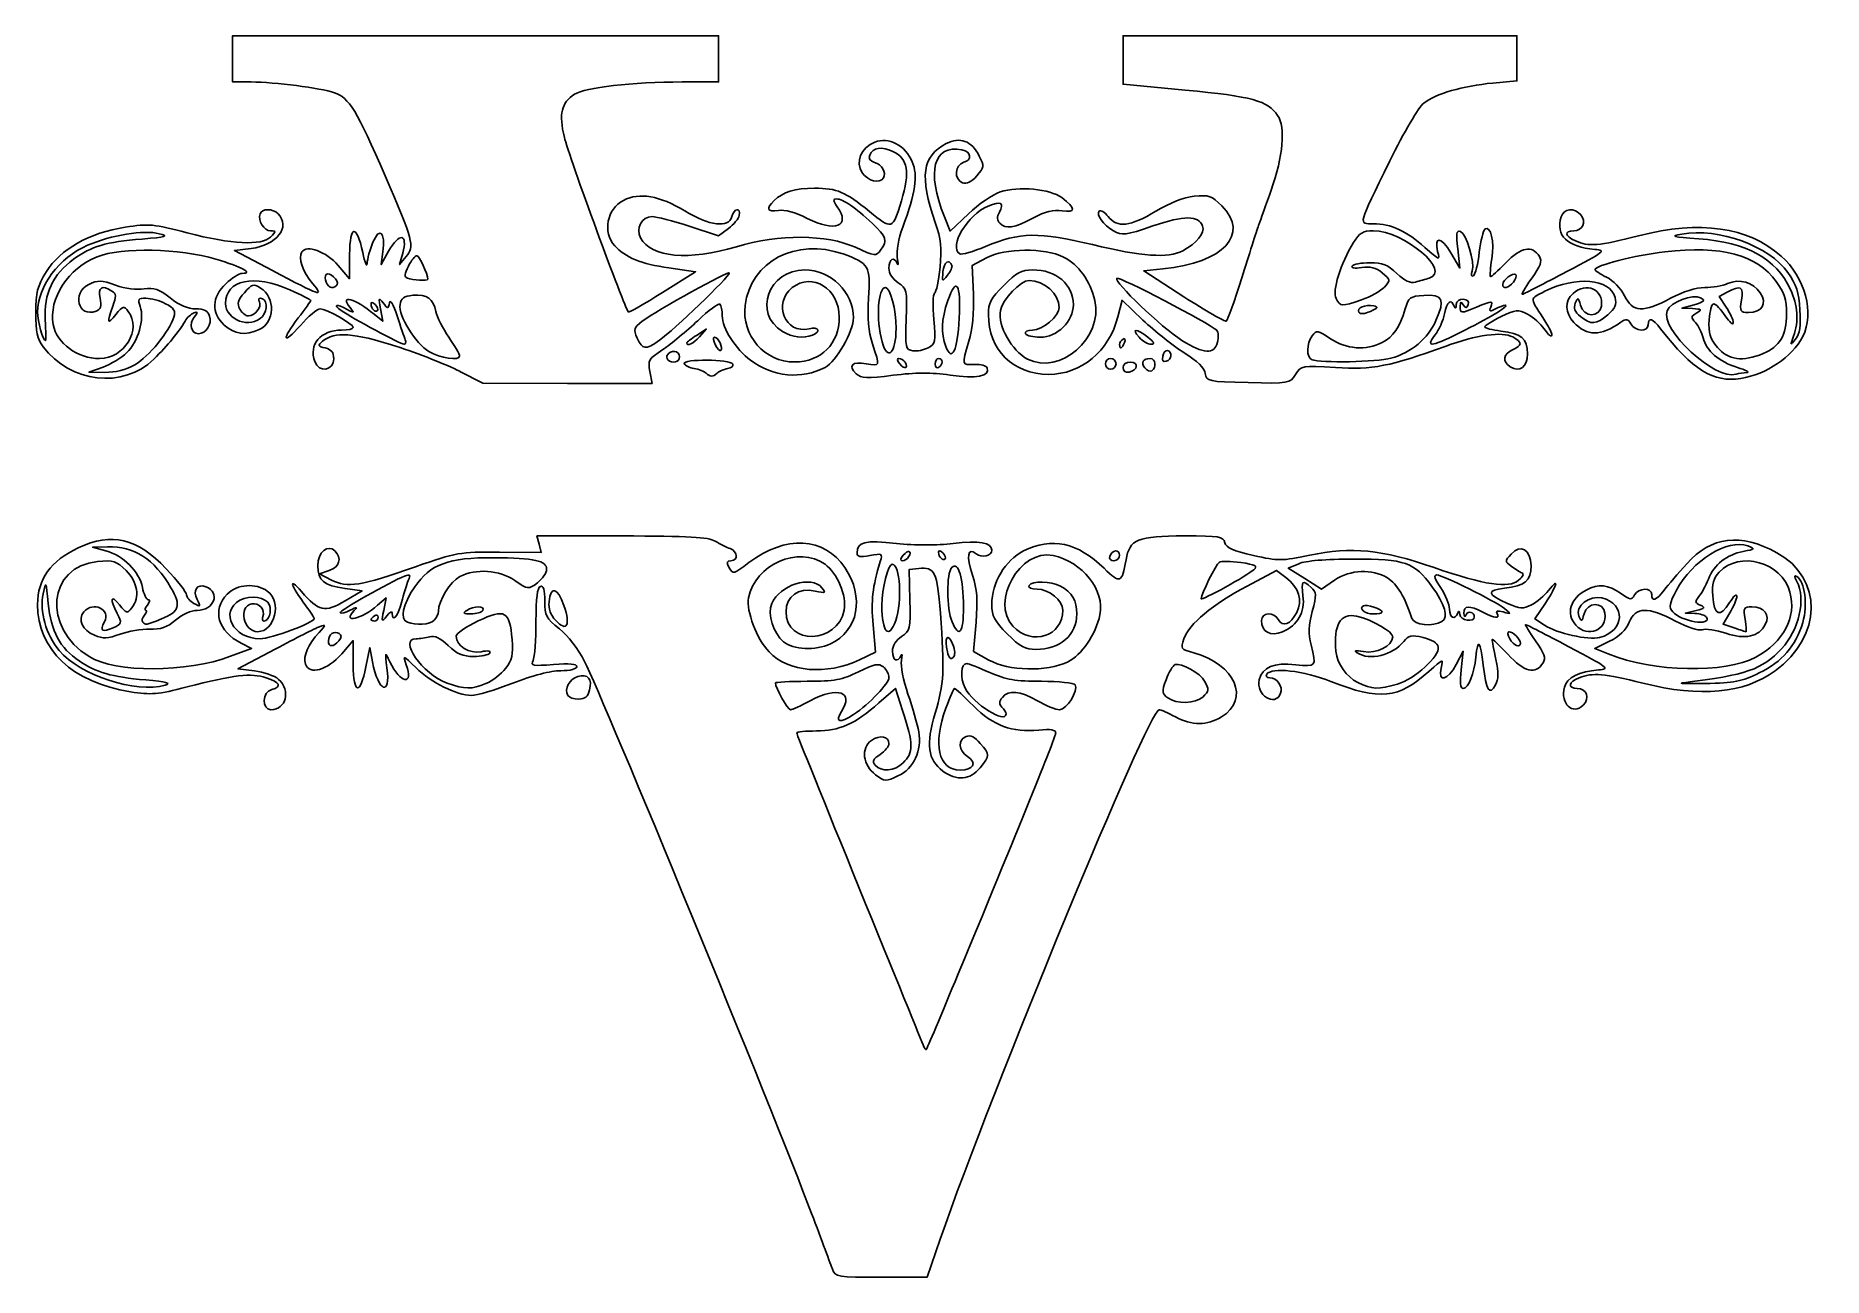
# Model space of a CAD drawing. Header units: centimetres. Extents: x -7.1 to 6.2, y -3.8 to 5.5.
import ezdxf

# ---------------------------------------------------------------- set-up
doc = ezdxf.new("R2010")
doc.units = ezdxf.units.CM
doc.header["$MEASUREMENT"] = 0
doc.layers.add('Layer 1', color=7, linetype='Continuous')

msp = doc.modelspace()

# ---------------------------------------------------------------- linework, layer by layer
at = {"layer": 'Layer 1'}
for points, knots in [([(-3.94543, 2.95948), (-4.04002, 3.00866), (-4.25433, 3.09303), (-4.42168, 3.14697), (-4.42168, 3.14697), (-4.73629, 3.24837), (-4.87893, 3.25788), (-4.96863, 3.18344), (-4.96863, 3.18344), (-5.00627, 3.1522), (-5.00404, 3.14685), (-4.94775, 3.13357), (-4.94775, 3.13357), (-4.90249, 3.12289), (-4.88471, 3.10036), (-4.88471, 3.05373), (-4.88471, 3.05373), (-4.88471, 2.96307), (-4.99469, 2.94639), (-5.02645, 3.03223), (-5.02645, 3.03223), (-5.07363, 3.15976), (-4.98221, 3.26659), (-4.82591, 3.26659), (-4.82591, 3.26659), (-4.77822, 3.26659), (-4.73928, 3.27552), (-4.7394, 3.28643), (-4.7394, 3.28643), (-4.73968, 3.31357), (-4.93885, 3.42534), (-4.98693, 3.42534), (-4.98693, 3.42534), (-5.00828, 3.42534), (-5.07438, 3.37009), (-5.13382, 3.30255), (-5.13382, 3.30255), (-5.266, 3.15238), (-5.27674, 3.19043), (-5.1493, 3.35739), (-5.1493, 3.35739), (-5.09837, 3.42411), (-5.0567, 3.48293), (-5.0567, 3.48809), (-5.0567, 3.48809), (-5.0567, 3.49325), (-5.12665, 3.52887), (-5.21214, 3.56724), (-5.21214, 3.56724), (-5.47715, 3.68617), (-5.6917, 3.64111), (-5.6917, 3.46652), (-5.6917, 3.46652), (-5.6917, 3.34069), (-5.50342, 3.27348), (-5.41735, 3.36859), (-5.41735, 3.36859), (-5.37329, 3.41727), (-5.38239, 3.50471), (-5.43151, 3.50471), (-5.43151, 3.50471), (-5.44536, 3.50471), (-5.44902, 3.49228), (-5.43963, 3.47709), (-5.43963, 3.47709), (-5.41848, 3.44287), (-5.47395, 3.37242), (-5.52203, 3.37242), (-5.52203, 3.37242), (-5.54156, 3.37242), (-5.56991, 3.39552), (-5.58502, 3.42376), (-5.58502, 3.42376), (-5.6068, 3.46446), (-5.59982, 3.48984), (-5.55133, 3.54621), (-5.55133, 3.54621), (-5.49577, 3.6108), (-5.48476, 3.61398), (-5.4312, 3.58086), (-5.4312, 3.58086), (-5.31737, 3.51047), (-5.32322, 3.32477), (-5.44096, 3.27112), (-5.44096, 3.27112), (-5.54535, 3.22356), (-5.62428, 3.23384), (-5.70107, 3.30501), (-5.70107, 3.30501), (-5.80015, 3.39683), (-5.79554, 3.51355), (-5.68891, 3.61316), (-5.68891, 3.61316), (-5.64371, 3.65538), (-5.58943, 3.68992), (-5.56829, 3.68992), (-5.56829, 3.68992), (-5.48127, 3.68992), (-5.57003, 3.73832), (-5.76347, 3.79634), (-5.76347, 3.79634), (-6.03425, 3.87756), (-6.46258, 3.88604), (-6.6496, 3.81388), (-6.6496, 3.81388), (-6.86316, 3.73147), (-7.01309, 3.50028), (-6.97716, 3.30878), (-6.97716, 3.30878), (-6.95054, 3.16691), (-6.7977, 3.05492), (-6.63069, 3.05492), (-6.63069, 3.05492), (-6.4466, 3.05492), (-6.31504, 3.2718), (-6.41732, 3.40666), (-6.41732, 3.40666), (-6.45126, 3.45141), (-6.45653, 3.45006), (-6.50908, 3.38325), (-6.50908, 3.38325), (-6.57278, 3.30227), (-6.57857, 3.31746), (-6.53254, 3.44474), (-6.53254, 3.44474), (-6.50556, 3.51935), (-6.50665, 3.5381), (-6.53915, 3.55866), (-6.53915, 3.55866), (-6.61405, 3.60603), (-6.64367, 3.58799), (-6.62709, 3.50511), (-6.62709, 3.50511), (-6.61502, 3.44474), (-6.62225, 3.42194), (-6.65781, 3.40829), (-6.65781, 3.40829), (-6.79125, 3.35708), (-6.84168, 3.54523), (-6.71126, 3.60774), (-6.71126, 3.60774), (-6.6424, 3.64074), (-6.61794, 3.64008), (-6.51153, 3.60228), (-6.51153, 3.60228), (-6.43977, 3.57679), (-6.35299, 3.56526), (-6.29896, 3.57402), (-6.29896, 3.57402), (-6.22401, 3.58618), (-6.18923, 3.57418), (-6.1048, 3.50707), (-6.1048, 3.50707), (-6.03684, 3.45305), (-5.97236, 3.42532), (-5.91476, 3.42532), (-5.91476, 3.42532), (-5.85013, 3.42532), (-5.82313, 3.4113), (-5.81038, 3.37113), (-5.81038, 3.37113), (-5.79129, 3.31097), (-5.83664, 3.24011), (-5.89423, 3.24011), (-5.89423, 3.24011), (-5.94887, 3.24011), (-5.9678, 3.3134), (-5.92619, 3.36381), (-5.92619, 3.36381), (-5.89559, 3.40088), (-5.89585, 3.40558), (-5.92795, 3.39497), (-5.92795, 3.39497), (-5.94874, 3.3881), (-5.9785, 3.36031), (-5.9941, 3.33321), (-5.9941, 3.33321), (-6.03997, 3.25349), (-6.12151, 3.15421), (-6.22635, 3.05044), (-6.22635, 3.05044), (-6.45241, 2.82669), (-6.85067, 2.87126), (-7.05189, 3.14283), (-7.05189, 3.14283), (-7.09522, 3.2013), (-7.10724, 3.25636), (-7.10724, 3.39626), (-7.10724, 3.39626), (-7.10724, 3.54877), (-7.09559, 3.59377), (-7.02786, 3.70297), (-7.02786, 3.70297), (-6.92383, 3.87071), (-6.70674, 3.99312), (-6.43991, 4.03452), (-6.43991, 4.03452), (-6.26357, 4.06188), (-6.22786, 4.05866), (-5.97689, 3.99283), (-5.97689, 3.99283), (-5.64723, 3.90636), (-5.42239, 3.89497), (-5.356, 3.96136), (-5.356, 3.96136), (-5.31354, 4.00382), (-5.31341, 4.0074), (-5.35439, 4.0074), (-5.35439, 4.0074), (-5.40445, 4.0074), (-5.45259, 4.08285), (-5.43459, 4.13308), (-5.43459, 4.13308), (-5.41952, 4.17511), (-5.34162, 4.17588), (-5.30014, 4.1344), (-5.30014, 4.1344), (-5.20319, 4.03745), (-5.31191, 3.89799), (-5.50153, 3.87606), (-5.50153, 3.87606), (-5.50153, 3.87606), (-5.62557, 3.86171), (-5.62557, 3.86171), (-5.62557, 3.86171), (-5.62557, 3.86171), (-5.34776, 3.71451), (-5.34776, 3.71451), (-5.34776, 3.71451), (-4.97571, 3.51738), (-4.95535, 3.5106), (-5.04106, 3.61246), (-5.04106, 3.61246), (-5.11698, 3.70268), (-5.15119, 3.80283), (-5.12215, 3.84981), (-5.12215, 3.84981), (-5.08673, 3.90712), (-4.94133, 3.85315), (-4.85206, 3.74955), (-4.85206, 3.74955), (-4.85206, 3.74955), (-4.76646, 3.65021), (-4.76646, 3.65021), (-4.76646, 3.65021), (-4.76646, 3.65021), (-4.76607, 3.83101), (-4.76607, 3.83101), (-4.76607, 3.83101), (-4.76559, 4.05318), (-4.71466, 4.0614), (-4.66901, 3.84668), (-4.66901, 3.84668), (-4.65222, 3.76773), (-4.63734, 3.7303), (-4.63594, 3.76351), (-4.63594, 3.76351), (-4.63454, 3.79672), (-4.61497, 3.86796), (-4.59247, 3.92183), (-4.59247, 3.92183), (-4.54294, 4.04038), (-4.49906, 3.99859), (-4.51801, 3.85092), (-4.51801, 3.85092), (-4.51801, 3.85092), (-4.53019, 3.75605), (-4.53019, 3.75605), (-4.53019, 3.75605), (-4.53019, 3.75605), (-4.47533, 3.85527), (-4.47533, 3.85527), (-4.47533, 3.85527), (-4.39643, 3.99795), (-4.3295, 3.98824), (-4.37034, 3.84005), (-4.37034, 3.84005), (-4.37034, 3.84005), (-4.39349, 3.75605), (-4.39349, 3.75605), (-4.39349, 3.75605), (-4.39349, 3.75605), (-4.34366, 3.8158), (-4.34366, 3.8158), (-4.34366, 3.8158), (-4.28048, 3.89156), (-4.29167, 3.93435), (-4.50072, 4.41661), (-4.50072, 4.41661), (-4.71207, 4.90417), (-4.77152, 5.00191), (-4.87816, 5.0371), (-4.87816, 5.0371), (-4.98888, 5.07364), (-5.32113, 5.11678), (-5.49991, 5.11783), (-5.49991, 5.11783), (-5.49991, 5.11783), (-5.63882, 5.11865), (-5.63882, 5.11865), (-5.63882, 5.11865), (-5.63882, 5.11865), (-5.63882, 5.29063), (-5.63882, 5.29063), (-5.63882, 5.29063), (-5.63882, 5.29063), (-5.63882, 5.46261), (-5.63882, 5.46261), (-5.63882, 5.46261), (-5.63882, 5.46261), (-3.82642, 5.46261), (-3.82642, 5.46261), (-3.82642, 5.46261), (-3.82642, 5.46261), (-2.01402, 5.46261), (-2.01402, 5.46261), (-2.01402, 5.46261), (-2.01402, 5.46261), (-2.01402, 5.29063), (-2.01402, 5.29063), (-2.01402, 5.29063), (-2.01402, 5.29063), (-2.01402, 5.11865), (-2.01402, 5.11865), (-2.01402, 5.11865), (-2.01402, 5.11865), (-2.28522, 5.11818), (-2.28522, 5.11818), (-2.28522, 5.11818), (-2.6583, 5.11753), (-3.01144, 5.07706), (-3.08933, 5.02603), (-3.08933, 5.02603), (-3.18767, 4.9616), (-3.20645, 4.88181), (-3.16495, 4.70469), (-3.16495, 4.70469), (-3.13376, 4.57157), (-2.7156, 3.43016), (-2.68785, 3.40241), (-2.68785, 3.40241), (-2.68242, 3.39698), (-2.56737, 3.46234), (-2.43218, 3.54764), (-2.43218, 3.54764), (-2.43218, 3.54764), (-2.18638, 3.70273), (-2.18638, 3.70273), (-2.18638, 3.70273), (-2.18638, 3.70273), (-2.38462, 3.73093), (-2.38462, 3.73093), (-2.38462, 3.73093), (-2.59302, 3.76058), (-2.71014, 3.80831), (-2.7894, 3.89589), (-2.7894, 3.89589), (-2.88107, 3.99719), (-2.84738, 4.17076), (-2.72362, 4.23475), (-2.72362, 4.23475), (-2.60504, 4.29607), (-2.45399, 4.27005), (-2.26692, 4.15608), (-2.26692, 4.15608), (-2.08417, 4.04474), (-1.9384, 4.02695), (-1.91584, 4.11323), (-1.91584, 4.11323), (-1.8993, 4.17647), (-1.84763, 4.18517), (-1.85993, 4.12265), (-1.85993, 4.12265), (-1.86463, 4.09873), (-1.90135, 4.05464), (-1.94151, 4.02468), (-1.94151, 4.02468), (-1.94151, 4.02468), (-2.01454, 3.97021), (-2.01454, 3.97021), (-2.01454, 3.97021), (-2.01454, 3.97021), (-2.23413, 4.04172), (-2.23413, 4.04172), (-2.23413, 4.04172), (-2.3549, 4.08105), (-2.47938, 4.11323), (-2.51074, 4.11323), (-2.51074, 4.11323), (-2.58649, 4.11323), (-2.63396, 4.02524), (-2.59623, 3.95475), (-2.59623, 3.95475), (-2.51816, 3.80887), (-2.2351, 3.78256), (-1.88171, 3.88833), (-1.88171, 3.88833), (-1.56225, 3.98395), (-1.2083, 3.98242), (-0.99439, 3.88449), (-0.99439, 3.88449), (-0.84762, 3.8173), (-0.84009, 3.81644), (-0.80598, 3.86309), (-0.80598, 3.86309), (-0.75292, 3.93565), (-0.76103, 3.96128), (-0.86967, 4.06422), (-0.86967, 4.06422), (-0.99097, 4.17917), (-1.08808, 4.24552), (-1.13503, 4.24552), (-1.13503, 4.24552), (-1.16269, 4.24552), (-1.16142, 4.2328), (-1.12914, 4.18672), (-1.12914, 4.18672), (-1.0271, 4.04103), (-1.14586, 3.99527), (-1.35325, 4.10037), (-1.35325, 4.10037), (-1.44096, 4.14482), (-1.52063, 4.1669), (-1.56811, 4.15993), (-1.56811, 4.15993), (-1.6538, 4.14735), (-1.66329, 4.16911), (-1.59978, 4.23262), (-1.59978, 4.23262), (-1.53539, 4.29701), (-1.44466, 4.3249), (-1.29961, 4.3249), (-1.29961, 4.3249), (-1.13032, 4.3249), (-1.07167, 4.30015), (-0.88971, 4.15194), (-0.88971, 4.15194), (-0.71925, 4.0131), (-0.71701, 4.01383), (-0.65128, 4.23048), (-0.65128, 4.23048), (-0.58501, 4.44892), (-0.60118, 4.54375), (-0.71412, 4.59902), (-0.71412, 4.59902), (-0.79652, 4.63934), (-0.86573, 4.62867), (-0.88736, 4.5723), (-0.88736, 4.5723), (-0.89738, 4.54619), (-0.88466, 4.52689), (-0.85176, 4.51828), (-0.85176, 4.51828), (-0.79678, 4.5039), (-0.76088, 4.44116), (-0.78515, 4.40189), (-0.78515, 4.40189), (-0.81336, 4.35624), (-0.90163, 4.37799), (-0.94273, 4.44072), (-0.94273, 4.44072), (-0.9961, 4.52217), (-0.95359, 4.62588), (-0.84911, 4.66916), (-0.84911, 4.66916), (-0.74841, 4.71087), (-0.62051, 4.64349), (-0.56973, 4.52196), (-0.56973, 4.52196), (-0.52719, 4.42016), (-0.54616, 4.29082), (-0.64129, 4.03407), (-0.64129, 4.03407), (-0.67271, 3.94926), (-0.68952, 3.85562), (-0.68166, 3.80917), (-0.68166, 3.80917), (-0.67425, 3.7654), (-0.67434, 3.74447), (-0.68185, 3.76266), (-0.68185, 3.76266), (-0.70519, 3.81924), (-0.744, 3.79896), (-0.744, 3.7302), (-0.744, 3.7302), (-0.744, 3.68896), (-0.71871, 3.64809), (-0.67576, 3.61995), (-0.67576, 3.61995), (-0.60999, 3.57686), (-0.60781, 3.56702), (-0.61547, 3.34814), (-0.61547, 3.34814), (-0.62302, 3.13243), (-0.62054, 3.12063), (-0.56601, 3.11277), (-0.56601, 3.11277), (-0.53444, 3.10822), (-0.48259, 3.11842), (-0.45079, 3.13544), (-0.45079, 3.13544), (-0.39719, 3.16413), (-0.3942, 3.17957), (-0.40978, 3.34718), (-0.40978, 3.34718), (-0.41902, 3.44662), (-0.41622, 3.53438), (-0.40356, 3.54221), (-0.40356, 3.54221), (-0.3909, 3.55003), (-0.37262, 3.63707), (-0.36293, 3.73562), (-0.36293, 3.73562), (-0.34881, 3.8793), (-0.35587, 3.94542), (-0.39855, 4.06937), (-0.39855, 4.06937), (-0.5174, 4.41446), (-0.4965, 4.56471), (-0.31675, 4.65766), (-0.31675, 4.65766), (-0.2135, 4.71105), (-0.12963, 4.67968), (-0.07064, 4.56559), (-0.07064, 4.56559), (-0.03207, 4.491), (-0.03313, 4.48253), (-0.08929, 4.41724), (-0.08929, 4.41724), (-0.12989, 4.37004), (-0.16356, 4.35365), (-0.19507, 4.36574), (-0.19507, 4.36574), (-0.26144, 4.39121), (-0.25466, 4.50044), (-0.18559, 4.5185), (-0.18559, 4.5185), (-0.12146, 4.53527), (-0.13073, 4.59838), (-0.19928, 4.61167), (-0.19928, 4.61167), (-0.41342, 4.65319), (-0.46639, 4.45208), (-0.33067, 4.11288), (-0.33067, 4.11288), (-0.33067, 4.11288), (-0.28781, 4.00577), (-0.28781, 4.00577), (-0.28781, 4.00577), (-0.28781, 4.00577), (-0.15125, 4.13492), (-0.15125, 4.13492), (-0.15125, 4.13492), (-0.07614, 4.20595), (0.03091, 4.27912), (0.08664, 4.29751), (0.08664, 4.29751), (0.22283, 4.34246), (0.45714, 4.32067), (0.54528, 4.25487), (0.54528, 4.25487), (0.65042, 4.17637), (0.65107, 4.13989), (0.54704, 4.15677), (0.54704, 4.15677), (0.48282, 4.16719), (0.42357, 4.15239), (0.32969, 4.10247), (0.32969, 4.10247), (0.18802, 4.02714), (0.12906, 4.01804), (0.08275, 4.06436), (0.08275, 4.06436), (0.06112, 4.08599), (0.06021, 4.10976), (0.0796, 4.146), (0.0796, 4.146), (0.11775, 4.21729), (0.09169, 4.23189), (-0.0034, 4.1925), (-0.0034, 4.1925), (-0.15746, 4.12869), (-0.30075, 3.88852), (-0.216, 3.83614), (-0.216, 3.83614), (-0.2021, 3.82755), (-0.11579, 3.85205), (-0.02421, 3.8906), (-0.02421, 3.8906), (0.23169, 3.99831), (0.37748, 4.00088), (0.77307, 3.90466), (0.77307, 3.90466), (1.14225, 3.81486), (1.33587, 3.80179), (1.44682, 3.85916), (1.44682, 3.85916), (1.55051, 3.91278), (1.61482, 3.99261), (1.5953, 4.04348), (1.5953, 4.04348), (1.56476, 4.12307), (1.4582, 4.12321), (1.22479, 4.04396), (1.22479, 4.04396), (1.01871, 3.97399), (0.99573, 3.97114), (0.93158, 4.00756), (0.93158, 4.00756), (0.85213, 4.05267), (0.79698, 4.12842), (0.82395, 4.15539), (0.82395, 4.15539), (0.83399, 4.16543), (0.86405, 4.14665), (0.89076, 4.11366), (0.89076, 4.11366), (0.96028, 4.02781), (1.05559, 4.03845), (1.24665, 4.15339), (1.24665, 4.15339), (1.35107, 4.21621), (1.45704, 4.25765), (1.53312, 4.26542), (1.53312, 4.26542), (1.64153, 4.27649), (1.66249, 4.26914), (1.73817, 4.19345), (1.73817, 4.19345), (1.9497, 3.98192), (1.75208, 3.76994), (1.29982, 3.72327), (1.29982, 3.72327), (1.29982, 3.72327), (1.15624, 3.70845), (1.15624, 3.70845), (1.15624, 3.70845), (1.15624, 3.70845), (1.45525, 3.51585), (1.45525, 3.51585), (1.45525, 3.51585), (1.61971, 3.40992), (1.76231, 3.32823), (1.77215, 3.33431), (1.77215, 3.33431), (1.78199, 3.34039), (1.83387, 3.48539), (1.88744, 3.65654), (1.88744, 3.65654), (1.94101, 3.82768), (1.99755, 4.00343), (2.01308, 4.04708), (2.01308, 4.04708), (2.02861, 4.09074), (2.07081, 4.2098), (2.10686, 4.31166), (2.10686, 4.31166), (2.1958, 4.56296), (2.21427, 4.7778), (2.15474, 4.86865), (2.15474, 4.86865), (2.08373, 4.97703), (1.96279, 5.01013), (1.46546, 5.05731), (1.46546, 5.05731), (1.46546, 5.05731), (1.00226, 5.10125), (1.00226, 5.10125), (1.00226, 5.10125), (1.00226, 5.10125), (1.00226, 5.28193), (1.00226, 5.28193), (1.00226, 5.28193), (1.00226, 5.28193), (1.00226, 5.46261), (1.00226, 5.46261), (1.00226, 5.46261), (1.00226, 5.46261), (2.4707, 5.46261), (2.4707, 5.46261), (2.4707, 5.46261), (2.4707, 5.46261), (3.93914, 5.46261), (3.93914, 5.46261), (3.93914, 5.46261), (3.93914, 5.46261), (3.93914, 5.29443), (3.93914, 5.29443), (3.93914, 5.29443), (3.93914, 5.29443), (3.93914, 5.12625), (3.93914, 5.12625), (3.93914, 5.12625), (3.93914, 5.12625), (3.76002, 5.1096), (3.76002, 5.1096), (3.76002, 5.1096), (3.53762, 5.08893), (3.33243, 5.02945), (3.24425, 4.96009), (3.24425, 4.96009), (3.20666, 4.93052), (3.09557, 4.74116), (2.99198, 4.53009), (2.99198, 4.53009), (2.74974, 4.0365), (2.75597, 4.06032), (2.86926, 4.06032), (2.86926, 4.06032), (2.99723, 4.06032), (3.1194, 4.00423), (3.25263, 3.8843), (3.25263, 3.8843), (3.36316, 3.78481), (3.36532, 3.78412), (3.34806, 3.85365), (3.34806, 3.85365), (3.31919, 3.96999), (3.375, 3.96373), (3.44737, 3.84251), (3.44737, 3.84251), (3.44737, 3.84251), (3.51477, 3.7296), (3.51477, 3.7296), (3.51477, 3.7296), (3.51477, 3.7296), (3.49795, 3.87208), (3.49795, 3.87208), (3.49795, 3.87208), (3.48441, 3.98677), (3.48827, 4.01218), (3.51773, 4.00236), (3.51773, 4.00236), (3.5638, 3.987), (3.62696, 3.77482), (3.60555, 3.70735), (3.60555, 3.70735), (3.59614, 3.67769), (3.60017, 3.66341), (3.61532, 3.67278), (3.61532, 3.67278), (3.62951, 3.68155), (3.6492, 3.76007), (3.65906, 3.84727), (3.65906, 3.84727), (3.66892, 3.93446), (3.68845, 4.01289), (3.70246, 4.02154), (3.70246, 4.02154), (3.74525, 4.04799), (3.772, 3.92791), (3.75206, 3.79885), (3.75206, 3.79885), (3.74168, 3.73166), (3.73713, 3.67245), (3.74195, 3.66727), (3.74195, 3.66727), (3.74677, 3.66209), (3.79812, 3.70769), (3.85607, 3.7686), (3.85607, 3.7686), (3.96809, 3.88636), (4.05359, 3.90285), (4.10735, 3.81707), (4.10735, 3.81707), (4.12958, 3.78161), (4.11682, 3.74632), (4.04628, 3.64809), (4.04628, 3.64809), (3.99724, 3.5798), (3.96835, 3.52854), (3.98208, 3.53416), (3.98208, 3.53416), (3.99581, 3.53979), (4.14357, 3.61583), (4.31044, 3.70314), (4.31044, 3.70314), (4.59623, 3.85268), (4.60846, 3.86233), (4.52123, 3.86945), (4.52123, 3.86945), (4.31536, 3.88627), (4.22528, 3.97274), (4.26927, 4.11133), (4.26927, 4.11133), (4.28954, 4.17519), (4.36805, 4.18352), (4.41512, 4.12681), (4.41512, 4.12681), (4.45886, 4.07411), (4.42992, 4.00741), (4.36331, 4.00741), (4.36331, 4.00741), (4.28906, 4.00741), (4.296, 3.96917), (4.37695, 3.93228), (4.37695, 3.93228), (4.47472, 3.88773), (4.54641, 3.89355), (4.84716, 3.97045), (4.84716, 3.97045), (5.30654, 4.08791), (5.66094, 4.03758), (5.90917, 3.81963), (5.90917, 3.81963), (6.0879, 3.6627), (6.16128, 3.39101), (6.0714, 3.21896), (6.0714, 3.21896), (5.991, 3.06506), (5.80213, 2.93768), (5.6084, 2.9067), (5.6084, 2.9067), (5.40348, 2.87393), (5.25177, 2.96804), (5.0107, 3.27748), (5.0107, 3.27748), (4.9508, 3.35437), (4.9181, 3.36454), (4.9181, 3.30626), (4.9181, 3.30626), (4.9181, 3.25133), (4.82074, 3.2563), (4.78854, 3.31287), (4.78854, 3.31287), (4.76652, 3.35155), (4.75433, 3.3537), (4.71446, 3.32591), (4.71446, 3.32591), (4.5628, 3.22018), (4.46097, 3.21986), (4.36321, 3.3248), (4.36321, 3.3248), (4.29656, 3.39634), (4.29445, 3.48282), (4.35795, 3.54029), (4.35795, 3.54029), (4.45591, 3.62894), (4.58717, 3.57084), (4.56956, 3.44663), (4.56956, 3.44663), (4.55691, 3.35741), (4.43739, 3.36136), (4.41361, 3.45179), (4.41361, 3.45179), (4.39772, 3.51221), (4.39437, 3.51357), (4.37493, 3.46751), (4.37493, 3.46751), (4.35928, 3.43043), (4.36959, 3.40418), (4.41391, 3.36829), (4.41391, 3.36829), (4.49283, 3.30438), (4.52989, 3.30673), (4.61636, 3.38111), (4.61636, 3.38111), (4.67229, 3.42922), (4.68428, 3.45748), (4.67109, 3.51005), (4.67109, 3.51005), (4.63591, 3.65022), (4.37742, 3.67323), (4.14871, 3.55655), (4.14871, 3.55655), (4.02983, 3.4959), (4.02835, 3.52064), (4.16329, 3.31206), (4.16329, 3.31206), (4.18947, 3.27159), (4.20494, 3.23252), (4.19767, 3.22524), (4.19767, 3.22524), (4.19039, 3.21796), (4.16486, 3.2419), (4.14092, 3.27843), (4.14092, 3.27843), (4.11698, 3.31496), (4.06225, 3.36303), (4.01929, 3.38524), (4.01929, 3.38524), (3.9468, 3.42272), (3.93254, 3.42143), (3.8211, 3.36729), (3.8211, 3.36729), (3.75505, 3.3352), (3.70102, 3.30096), (3.70102, 3.2912), (3.70102, 3.2912), (3.70102, 3.28144), (3.75459, 3.26742), (3.82007, 3.26004), (3.82007, 3.26004), (3.97185, 3.24293), (4.01852, 3.20307), (4.01852, 3.09053), (4.01852, 3.09053), (4.01852, 2.99115), (3.96142, 2.94853), (3.88925, 2.99405), (3.88925, 2.99405), (3.82868, 3.03226), (3.83636, 3.09013), (3.90608, 3.12071), (3.90608, 3.12071), (3.98062, 3.15341), (3.98121, 3.17699), (3.90848, 3.21591), (3.90848, 3.21591), (3.83003, 3.25789), (3.63842, 3.23123), (3.40482, 3.14583), (3.40482, 3.14583), (2.99675, 2.99664), (2.86086, 2.97038), (2.58684, 2.98777), (2.58684, 2.98777), (2.33518, 3.00374), (2.33208, 3.0032), (2.28803, 2.93597), (2.28803, 2.93597), (2.24392, 2.86864), (2.24075, 2.8681), (1.93379, 2.87548), (1.93379, 2.87548), (1.6347, 2.88267), (1.62377, 2.88498), (1.61555, 2.94285), (1.61555, 2.94285), (1.60996, 2.98223), (1.55551, 3.03551), (1.4568, 3.0982), (1.4568, 3.0982), (1.37417, 3.15068), (1.23632, 3.26019), (1.15048, 3.34156), (1.15048, 3.34156), (1.15048, 3.34156), (0.99441, 3.4895), (0.99441, 3.4895), (0.99441, 3.4895), (0.99441, 3.4895), (0.96322, 3.36668), (0.96322, 3.36668), (0.96322, 3.36668), (0.89781, 3.10908), (0.69075, 2.93673), (0.44666, 2.93673), (0.44666, 2.93673), (0.18342, 2.93673), (-0.00106, 3.1198), (-0.00255, 3.38251), (-0.00255, 3.38251), (-0.00304, 3.46887), (0.01526, 3.5036), (0.11245, 3.60079), (0.11245, 3.60079), (0.20724, 3.69558), (0.24563, 3.71637), (0.32586, 3.71637), (0.32586, 3.71637), (0.50391, 3.71637), (0.63027, 3.60881), (0.63128, 3.45637), (0.63128, 3.45637), (0.63211, 3.33286), (0.51072, 3.21367), (0.38411, 3.21367), (0.38411, 3.21367), (0.33292, 3.21367), (0.28367, 3.22558), (0.27468, 3.24013), (0.27468, 3.24013), (0.26538, 3.25518), (0.28804, 3.26659), (0.32724, 3.26659), (0.32724, 3.26659), (0.4016, 3.26659), (0.52604, 3.37214), (0.52604, 3.4352), (0.52604, 3.4352), (0.52604, 3.5353), (0.41357, 3.637), (0.30288, 3.637), (0.30288, 3.637), (0.23691, 3.637), (0.10377, 3.49782), (0.08774, 3.4121), (0.08774, 3.4121), (0.06674, 3.29978), (0.17165, 3.11207), (0.28964, 3.05084), (0.28964, 3.05084), (0.53073, 2.92573), (0.85451, 3.20825), (0.79128, 3.48857), (0.79128, 3.48857), (0.75912, 3.63116), (0.66738, 3.7588), (0.5587, 3.81217), (0.5587, 3.81217), (0.41489, 3.88279), (0.12279, 3.87955), (-0.01635, 3.80578), (-0.01635, 3.80578), (-0.01635, 3.80578), (-0.12218, 3.74967), (-0.12218, 3.74967), (-0.12218, 3.74967), (-0.12218, 3.74967), (-0.11421, 3.53569), (-0.11421, 3.53569), (-0.11421, 3.53569), (-0.10906, 3.3975), (-0.12078, 3.27276), (-0.14728, 3.1835), (-0.14728, 3.1835), (-0.20081, 3.00324), (-0.20168, 3.00678), (-0.10515, 3.01131), (-0.10515, 3.01131), (-0.05941, 3.01346), (-0.01701, 3.00113), (-0.01094, 2.98393), (-0.01094, 2.98393), (0.01066, 2.92274), (-0.0921, 2.90333), (-0.2886, 2.93149), (-0.2886, 2.93149), (-0.42488, 2.95102), (-0.54911, 2.95064), (-0.71193, 2.9302), (-0.71193, 2.9302), (-0.90976, 2.90537), (-0.94885, 2.90703), (-0.98806, 2.94193), (-0.98806, 2.94193), (-1.05345, 3.00014), (-1.01728, 3.03597), (-0.91289, 3.01638), (-0.91289, 3.01638), (-0.8089, 2.99687), (-0.81037, 2.99215), (-0.86666, 3.16423), (-0.86666, 3.16423), (-0.89854, 3.2617), (-0.90623, 3.35176), (-0.89574, 3.50482), (-0.89574, 3.50482), (-0.87942, 3.74294), (-0.89312, 3.76669), (-1.08593, 3.83472), (-1.08593, 3.83472), (-1.43625, 3.95832), (-1.775, 3.78039), (-1.81666, 3.45089), (-1.81666, 3.45089), (-1.84485, 3.22794), (-1.66941, 3.02746), (-1.44779, 3.02937), (-1.44779, 3.02937), (-1.24738, 3.0311), (-1.11485, 3.1643), (-1.11453, 3.3643), (-1.11453, 3.3643), (-1.1142, 3.57449), (-1.31649, 3.70129), (-1.46535, 3.5842), (-1.46535, 3.5842), (-1.61395, 3.46731), (-1.51766, 3.23264), (-1.33945, 3.27737), (-1.33945, 3.27737), (-1.26728, 3.29548), (-1.2469, 3.25581), (-1.31496, 3.2297), (-1.31496, 3.2297), (-1.38602, 3.20243), (-1.46016, 3.21174), (-1.53797, 3.2577), (-1.53797, 3.2577), (-1.76147, 3.38973), (-1.6432, 3.71635), (-1.37188, 3.71635), (-1.37188, 3.71635), (-1.17786, 3.71635), (-1.00852, 3.5497), (-1.00852, 3.35874), (-1.00852, 3.35874), (-1.00852, 3.25797), (-1.1381, 3.03119), (-1.21982, 2.98893), (-1.21982, 2.98893), (-1.39758, 2.89701), (-1.60686, 2.91702), (-1.77648, 3.04215), (-1.77648, 3.04215), (-1.88749, 3.12405), (-1.98715, 3.28118), (-1.98734, 3.37459), (-1.98734, 3.37459), (-1.98742, 3.41218), (-1.99537, 3.45084), (-2.00502, 3.46049), (-2.00502, 3.46049), (-2.01467, 3.47014), (-2.08909, 3.41467), (-2.17038, 3.33722), (-2.17038, 3.33722), (-2.25168, 3.25977), (-2.36901, 3.16284), (-2.43112, 3.12181), (-2.43112, 3.12181), (-2.53579, 3.05267), (-2.54283, 3.04072), (-2.52739, 2.95844), (-2.52739, 2.95844), (-2.52739, 2.95844), (-2.51074, 2.86967), (-2.51074, 2.86967), (-2.51074, 2.86967), (-2.51074, 2.86967), (-3.14207, 2.86983), (-3.14207, 2.86983), (-3.14207, 2.86983), (-3.14207, 2.86983), (-3.7734, 2.86999), (-3.7734, 2.86999), (-3.7734, 2.86999), (-3.7734, 2.86999), (-3.94538, 2.95941), (-3.94538, 2.95941), (-3.94538, 2.95941), (-3.94538, 2.95941), (-3.94543, 2.95948), (-3.94543, 2.95948)], [0, 0, 0, 0, 0.00350877, 0.00350877, 0.00350877, 0.00350877, 0.00701754, 0.00701754, 0.00701754, 0.00701754, 0.01052632, 0.01052632, 0.01052632, 0.01052632, 0.01403509, 0.01403509, 0.01403509, 0.01403509, 0.01754386, 0.01754386, 0.01754386, 0.01754386, 0.02105263, 0.02105263, 0.02105263, 0.02105263, 0.0245614, 0.0245614, 0.0245614, 0.0245614, 0.02807018, 0.02807018, 0.02807018, 0.02807018, 0.03157895, 0.03157895, 0.03157895, 0.03157895, 0.03508772, 0.03508772, 0.03508772, 0.03508772, 0.03859649, 0.03859649, 0.03859649, 0.03859649, 0.04210526, 0.04210526, 0.04210526, 0.04210526, 0.04561404, 0.04561404, 0.04561404, 0.04561404, 0.04912281, 0.04912281, 0.04912281, 0.04912281, 0.05263158, 0.05263158, 0.05263158, 0.05263158, 0.05614035, 0.05614035, 0.05614035, 0.05614035, 0.05964912, 0.05964912, 0.05964912, 0.05964912, 0.06315789, 0.06315789, 0.06315789, 0.06315789, 0.06666667, 0.06666667, 0.06666667, 0.06666667, 0.07017544, 0.07017544, 0.07017544, 0.07017544, 0.07368421, 0.07368421, 0.07368421, 0.07368421, 0.07719298, 0.07719298, 0.07719298, 0.07719298, 0.08070175, 0.08070175, 0.08070175, 0.08070175, 0.08421053, 0.08421053, 0.08421053, 0.08421053, 0.0877193, 0.0877193, 0.0877193, 0.0877193, 0.09122807, 0.09122807, 0.09122807, 0.09122807, 0.09473684, 0.09473684, 0.09473684, 0.09473684, 0.09824561, 0.09824561, 0.09824561, 0.09824561, 0.10175439, 0.10175439, 0.10175439, 0.10175439, 0.10526316, 0.10526316, 0.10526316, 0.10526316, 0.10877193, 0.10877193, 0.10877193, 0.10877193, 0.1122807, 0.1122807, 0.1122807, 0.1122807, 0.11578947, 0.11578947, 0.11578947, 0.11578947, 0.11929825, 0.11929825, 0.11929825, 0.11929825, 0.12280702, 0.12280702, 0.12280702, 0.12280702, 0.12631579, 0.12631579, 0.12631579, 0.12631579, 0.12982456, 0.12982456, 0.12982456, 0.12982456, 0.13333333, 0.13333333, 0.13333333, 0.13333333, 0.13684211, 0.13684211, 0.13684211, 0.13684211, 0.14035088, 0.14035088, 0.14035088, 0.14035088, 0.14385965, 0.14385965, 0.14385965, 0.14385965, 0.14736842, 0.14736842, 0.14736842, 0.14736842, 0.15087719, 0.15087719, 0.15087719, 0.15087719, 0.15438596, 0.15438596, 0.15438596, 0.15438596, 0.15789474, 0.15789474, 0.15789474, 0.15789474, 0.16140351, 0.16140351, 0.16140351, 0.16140351, 0.16491228, 0.16491228, 0.16491228, 0.16491228, 0.16842105, 0.16842105, 0.16842105, 0.16842105, 0.17192982, 0.17192982, 0.17192982, 0.17192982, 0.1754386, 0.1754386, 0.1754386, 0.1754386, 0.17894737, 0.17894737, 0.17894737, 0.17894737, 0.18245614, 0.18245614, 0.18245614, 0.18245614, 0.18596491, 0.18596491, 0.18596491, 0.18596491, 0.18947368, 0.18947368, 0.18947368, 0.18947368, 0.19298246, 0.19298246, 0.19298246, 0.19298246, 0.19649123, 0.19649123, 0.19649123, 0.19649123, 0.2, 0.2, 0.2, 0.2, 0.20350877, 0.20350877, 0.20350877, 0.20350877, 0.20701754, 0.20701754, 0.20701754, 0.20701754, 0.21052632, 0.21052632, 0.21052632, 0.21052632, 0.21403509, 0.21403509, 0.21403509, 0.21403509, 0.21754386, 0.21754386, 0.21754386, 0.21754386, 0.22105263, 0.22105263, 0.22105263, 0.22105263, 0.2245614, 0.2245614, 0.2245614, 0.2245614, 0.22807018, 0.22807018, 0.22807018, 0.22807018, 0.23157895, 0.23157895, 0.23157895, 0.23157895, 0.23508772, 0.23508772, 0.23508772, 0.23508772, 0.23859649, 0.23859649, 0.23859649, 0.23859649, 0.24210526, 0.24210526, 0.24210526, 0.24210526, 0.24561404, 0.24561404, 0.24561404, 0.24561404, 0.24912281, 0.24912281, 0.24912281, 0.24912281, 0.25263158, 0.25263158, 0.25263158, 0.25263158, 0.25614035, 0.25614035, 0.25614035, 0.25614035, 0.25964912, 0.25964912, 0.25964912, 0.25964912, 0.26315789, 0.26315789, 0.26315789, 0.26315789, 0.26666667, 0.26666667, 0.26666667, 0.26666667, 0.27017544, 0.27017544, 0.27017544, 0.27017544, 0.27368421, 0.27368421, 0.27368421, 0.27368421, 0.27719298, 0.27719298, 0.27719298, 0.27719298, 0.28070175, 0.28070175, 0.28070175, 0.28070175, 0.28421053, 0.28421053, 0.28421053, 0.28421053, 0.2877193, 0.2877193, 0.2877193, 0.2877193, 0.29122807, 0.29122807, 0.29122807, 0.29122807, 0.29473684, 0.29473684, 0.29473684, 0.29473684, 0.29824561, 0.29824561, 0.29824561, 0.29824561, 0.30175439, 0.30175439, 0.30175439, 0.30175439, 0.30526316, 0.30526316, 0.30526316, 0.30526316, 0.30877193, 0.30877193, 0.30877193, 0.30877193, 0.3122807, 0.3122807, 0.3122807, 0.3122807, 0.31578947, 0.31578947, 0.31578947, 0.31578947, 0.31929825, 0.31929825, 0.31929825, 0.31929825, 0.32280702, 0.32280702, 0.32280702, 0.32280702, 0.32631579, 0.32631579, 0.32631579, 0.32631579, 0.32982456, 0.32982456, 0.32982456, 0.32982456, 0.33333333, 0.33333333, 0.33333333, 0.33333333, 0.33684211, 0.33684211, 0.33684211, 0.33684211, 0.34035088, 0.34035088, 0.34035088, 0.34035088, 0.34385965, 0.34385965, 0.34385965, 0.34385965, 0.34736842, 0.34736842, 0.34736842, 0.34736842, 0.35087719, 0.35087719, 0.35087719, 0.35087719, 0.35438596, 0.35438596, 0.35438596, 0.35438596, 0.35789474, 0.35789474, 0.35789474, 0.35789474, 0.36140351, 0.36140351, 0.36140351, 0.36140351, 0.36491228, 0.36491228, 0.36491228, 0.36491228, 0.36842105, 0.36842105, 0.36842105, 0.36842105, 0.37192982, 0.37192982, 0.37192982, 0.37192982, 0.3754386, 0.3754386, 0.3754386, 0.3754386, 0.37894737, 0.37894737, 0.37894737, 0.37894737, 0.38245614, 0.38245614, 0.38245614, 0.38245614, 0.38596491, 0.38596491, 0.38596491, 0.38596491, 0.38947368, 0.38947368, 0.38947368, 0.38947368, 0.39298246, 0.39298246, 0.39298246, 0.39298246, 0.39649123, 0.39649123, 0.39649123, 0.39649123, 0.4, 0.4, 0.4, 0.4, 0.40350877, 0.40350877, 0.40350877, 0.40350877, 0.40701754, 0.40701754, 0.40701754, 0.40701754, 0.41052632, 0.41052632, 0.41052632, 0.41052632, 0.41403509, 0.41403509, 0.41403509, 0.41403509, 0.41754386, 0.41754386, 0.41754386, 0.41754386, 0.42105263, 0.42105263, 0.42105263, 0.42105263, 0.4245614, 0.4245614, 0.4245614, 0.4245614, 0.42807018, 0.42807018, 0.42807018, 0.42807018, 0.43157895, 0.43157895, 0.43157895, 0.43157895, 0.43508772, 0.43508772, 0.43508772, 0.43508772, 0.43859649, 0.43859649, 0.43859649, 0.43859649, 0.44210526, 0.44210526, 0.44210526, 0.44210526, 0.44561404, 0.44561404, 0.44561404, 0.44561404, 0.44912281, 0.44912281, 0.44912281, 0.44912281, 0.45263158, 0.45263158, 0.45263158, 0.45263158, 0.45614035, 0.45614035, 0.45614035, 0.45614035, 0.45964912, 0.45964912, 0.45964912, 0.45964912, 0.46315789, 0.46315789, 0.46315789, 0.46315789, 0.46666667, 0.46666667, 0.46666667, 0.46666667, 0.47017544, 0.47017544, 0.47017544, 0.47017544, 0.47368421, 0.47368421, 0.47368421, 0.47368421, 0.47719298, 0.47719298, 0.47719298, 0.47719298, 0.48070175, 0.48070175, 0.48070175, 0.48070175, 0.48421053, 0.48421053, 0.48421053, 0.48421053, 0.4877193, 0.4877193, 0.4877193, 0.4877193, 0.49122807, 0.49122807, 0.49122807, 0.49122807, 0.49473684, 0.49473684, 0.49473684, 0.49473684, 0.49824561, 0.49824561, 0.49824561, 0.49824561, 0.50175439, 0.50175439, 0.50175439, 0.50175439, 0.50526316, 0.50526316, 0.50526316, 0.50526316, 0.50877193, 0.50877193, 0.50877193, 0.50877193, 0.5122807, 0.5122807, 0.5122807, 0.5122807, 0.51578947, 0.51578947, 0.51578947, 0.51578947, 0.51929825, 0.51929825, 0.51929825, 0.51929825, 0.52280702, 0.52280702, 0.52280702, 0.52280702, 0.52631579, 0.52631579, 0.52631579, 0.52631579, 0.52982456, 0.52982456, 0.52982456, 0.52982456, 0.53333333, 0.53333333, 0.53333333, 0.53333333, 0.53684211, 0.53684211, 0.53684211, 0.53684211, 0.54035088, 0.54035088, 0.54035088, 0.54035088, 0.54385965, 0.54385965, 0.54385965, 0.54385965, 0.54736842, 0.54736842, 0.54736842, 0.54736842, 0.55087719, 0.55087719, 0.55087719, 0.55087719, 0.55438596, 0.55438596, 0.55438596, 0.55438596, 0.55789474, 0.55789474, 0.55789474, 0.55789474, 0.56140351, 0.56140351, 0.56140351, 0.56140351, 0.56491228, 0.56491228, 0.56491228, 0.56491228, 0.56842105, 0.56842105, 0.56842105, 0.56842105, 0.57192982, 0.57192982, 0.57192982, 0.57192982, 0.5754386, 0.5754386, 0.5754386, 0.5754386, 0.57894737, 0.57894737, 0.57894737, 0.57894737, 0.58245614, 0.58245614, 0.58245614, 0.58245614, 0.58596491, 0.58596491, 0.58596491, 0.58596491, 0.58947368, 0.58947368, 0.58947368, 0.58947368, 0.59298246, 0.59298246, 0.59298246, 0.59298246, 0.59649123, 0.59649123, 0.59649123, 0.59649123, 0.6, 0.6, 0.6, 0.6, 0.60350877, 0.60350877, 0.60350877, 0.60350877, 0.60701754, 0.60701754, 0.60701754, 0.60701754, 0.61052632, 0.61052632, 0.61052632, 0.61052632, 0.61403509, 0.61403509, 0.61403509, 0.61403509, 0.61754386, 0.61754386, 0.61754386, 0.61754386, 0.62105263, 0.62105263, 0.62105263, 0.62105263, 0.6245614, 0.6245614, 0.6245614, 0.6245614, 0.62807018, 0.62807018, 0.62807018, 0.62807018, 0.63157895, 0.63157895, 0.63157895, 0.63157895, 0.63508772, 0.63508772, 0.63508772, 0.63508772, 0.63859649, 0.63859649, 0.63859649, 0.63859649, 0.64210526, 0.64210526, 0.64210526, 0.64210526, 0.64561404, 0.64561404, 0.64561404, 0.64561404, 0.64912281, 0.64912281, 0.64912281, 0.64912281, 0.65263158, 0.65263158, 0.65263158, 0.65263158, 0.65614035, 0.65614035, 0.65614035, 0.65614035, 0.65964912, 0.65964912, 0.65964912, 0.65964912, 0.66315789, 0.66315789, 0.66315789, 0.66315789, 0.66666667, 0.66666667, 0.66666667, 0.66666667, 0.67017544, 0.67017544, 0.67017544, 0.67017544, 0.67368421, 0.67368421, 0.67368421, 0.67368421, 0.67719298, 0.67719298, 0.67719298, 0.67719298, 0.68070175, 0.68070175, 0.68070175, 0.68070175, 0.68421053, 0.68421053, 0.68421053, 0.68421053, 0.6877193, 0.6877193, 0.6877193, 0.6877193, 0.69122807, 0.69122807, 0.69122807, 0.69122807, 0.69473684, 0.69473684, 0.69473684, 0.69473684, 0.69824561, 0.69824561, 0.69824561, 0.69824561, 0.70175439, 0.70175439, 0.70175439, 0.70175439, 0.70526316, 0.70526316, 0.70526316, 0.70526316, 0.70877193, 0.70877193, 0.70877193, 0.70877193, 0.7122807, 0.7122807, 0.7122807, 0.7122807, 0.71578947, 0.71578947, 0.71578947, 0.71578947, 0.71929825, 0.71929825, 0.71929825, 0.71929825, 0.72280702, 0.72280702, 0.72280702, 0.72280702, 0.72631579, 0.72631579, 0.72631579, 0.72631579, 0.72982456, 0.72982456, 0.72982456, 0.72982456, 0.73333333, 0.73333333, 0.73333333, 0.73333333, 0.73684211, 0.73684211, 0.73684211, 0.73684211, 0.74035088, 0.74035088, 0.74035088, 0.74035088, 0.74385965, 0.74385965, 0.74385965, 0.74385965, 0.74736842, 0.74736842, 0.74736842, 0.74736842, 0.75087719, 0.75087719, 0.75087719, 0.75087719, 0.75438596, 0.75438596, 0.75438596, 0.75438596, 0.75789474, 0.75789474, 0.75789474, 0.75789474, 0.76140351, 0.76140351, 0.76140351, 0.76140351, 0.76491228, 0.76491228, 0.76491228, 0.76491228, 0.76842105, 0.76842105, 0.76842105, 0.76842105, 0.77192982, 0.77192982, 0.77192982, 0.77192982, 0.7754386, 0.7754386, 0.7754386, 0.7754386, 0.77894737, 0.77894737, 0.77894737, 0.77894737, 0.78245614, 0.78245614, 0.78245614, 0.78245614, 0.78596491, 0.78596491, 0.78596491, 0.78596491, 0.78947368, 0.78947368, 0.78947368, 0.78947368, 0.79298246, 0.79298246, 0.79298246, 0.79298246, 0.79649123, 0.79649123, 0.79649123, 0.79649123, 0.8, 0.8, 0.8, 0.8, 0.80350877, 0.80350877, 0.80350877, 0.80350877, 0.80701754, 0.80701754, 0.80701754, 0.80701754, 0.81052632, 0.81052632, 0.81052632, 0.81052632, 0.81403509, 0.81403509, 0.81403509, 0.81403509, 0.81754386, 0.81754386, 0.81754386, 0.81754386, 0.82105263, 0.82105263, 0.82105263, 0.82105263, 0.8245614, 0.8245614, 0.8245614, 0.8245614, 0.82807018, 0.82807018, 0.82807018, 0.82807018, 0.83157895, 0.83157895, 0.83157895, 0.83157895, 0.83508772, 0.83508772, 0.83508772, 0.83508772, 0.83859649, 0.83859649, 0.83859649, 0.83859649, 0.84210526, 0.84210526, 0.84210526, 0.84210526, 0.84561404, 0.84561404, 0.84561404, 0.84561404, 0.84912281, 0.84912281, 0.84912281, 0.84912281, 0.85263158, 0.85263158, 0.85263158, 0.85263158, 0.85614035, 0.85614035, 0.85614035, 0.85614035, 0.85964912, 0.85964912, 0.85964912, 0.85964912, 0.86315789, 0.86315789, 0.86315789, 0.86315789, 0.86666667, 0.86666667, 0.86666667, 0.86666667, 0.87017544, 0.87017544, 0.87017544, 0.87017544, 0.87368421, 0.87368421, 0.87368421, 0.87368421, 0.87719298, 0.87719298, 0.87719298, 0.87719298, 0.88070175, 0.88070175, 0.88070175, 0.88070175, 0.88421053, 0.88421053, 0.88421053, 0.88421053, 0.8877193, 0.8877193, 0.8877193, 0.8877193, 0.89122807, 0.89122807, 0.89122807, 0.89122807, 0.89473684, 0.89473684, 0.89473684, 0.89473684, 0.89824561, 0.89824561, 0.89824561, 0.89824561, 0.90175439, 0.90175439, 0.90175439, 0.90175439, 0.90526316, 0.90526316, 0.90526316, 0.90526316, 0.90877193, 0.90877193, 0.90877193, 0.90877193, 0.9122807, 0.9122807, 0.9122807, 0.9122807, 0.91578947, 0.91578947, 0.91578947, 0.91578947, 0.91929825, 0.91929825, 0.91929825, 0.91929825, 0.92280702, 0.92280702, 0.92280702, 0.92280702, 0.92631579, 0.92631579, 0.92631579, 0.92631579, 0.92982456, 0.92982456, 0.92982456, 0.92982456, 0.93333333, 0.93333333, 0.93333333, 0.93333333, 0.93684211, 0.93684211, 0.93684211, 0.93684211, 0.94035088, 0.94035088, 0.94035088, 0.94035088, 0.94385965, 0.94385965, 0.94385965, 0.94385965, 0.94736842, 0.94736842, 0.94736842, 0.94736842, 0.95087719, 0.95087719, 0.95087719, 0.95087719, 0.95438596, 0.95438596, 0.95438596, 0.95438596, 0.95789474, 0.95789474, 0.95789474, 0.95789474, 0.96140351, 0.96140351, 0.96140351, 0.96140351, 0.96491228, 0.96491228, 0.96491228, 0.96491228, 0.96842105, 0.96842105, 0.96842105, 0.96842105, 0.97192982, 0.97192982, 0.97192982, 0.97192982, 0.9754386, 0.9754386, 0.9754386, 0.9754386, 0.97894737, 0.97894737, 0.97894737, 0.97894737, 0.98245614, 0.98245614, 0.98245614, 0.98245614, 0.98596491, 0.98596491, 0.98596491, 0.98596491, 0.98947368, 0.98947368, 0.98947368, 0.98947368, 0.99298246, 0.99298246, 0.99298246, 0.99298246, 1, 1, 1, 1]), ([(-7.03663, 3.34269), (-7.04768, 3.538), (-6.97953, 3.68396), (-6.82503, 3.79588), (-6.82503, 3.79588), (-6.69082, 3.8931), (-6.58513, 3.92422), (-6.31345, 3.9465), (-6.31345, 3.9465), (-6.1306, 3.9615), (-6.11343, 3.96691), (-6.18735, 3.98629), (-6.18735, 3.98629), (-6.29766, 4.01521), (-6.54721, 3.97493), (-6.72102, 3.90016), (-6.72102, 3.90016), (-6.93088, 3.80988), (-7.09397, 3.59179), (-7.09397, 3.40146), (-7.09397, 3.40146), (-7.09397, 3.33179), (-7.05427, 3.1873), (-7.03509, 3.18717), (-7.03509, 3.18717), (-7.03109, 3.18714), (-7.03178, 3.25713), (-7.03662, 3.34269), (-7.03662, 3.34269), (-7.03662, 3.34269), (-7.03663, 3.34269), (-7.03663, 3.34269)], [0, 0, 0, 0, 0.11111111, 0.11111111, 0.11111111, 0.11111111, 0.22222222, 0.22222222, 0.22222222, 0.22222222, 0.33333333, 0.33333333, 0.33333333, 0.33333333, 0.44444444, 0.44444444, 0.44444444, 0.44444444, 0.55555556, 0.55555556, 0.55555556, 0.55555556, 0.66666667, 0.66666667, 0.66666667, 0.66666667, 0.77777778, 0.77777778, 0.77777778, 0.77777778, 1, 1, 1, 1]), ([(2.78083, 3.49307), (2.84744, 3.51576), (2.92387, 3.55857), (2.95068, 3.5882), (2.95068, 3.5882), (2.99828, 3.6408), (2.99789, 3.64331), (2.93412, 3.69495), (2.93412, 3.69495), (2.88685, 3.73323), (2.84474, 3.74392), (2.78162, 3.73368), (2.78162, 3.73368), (2.73038, 3.72537), (2.70077, 3.72979), (2.70981, 3.74442), (2.70981, 3.74442), (2.71827, 3.75811), (2.77818, 3.76931), (2.84294, 3.76931), (2.84294, 3.76931), (2.9378, 3.76931), (2.97691, 3.75381), (3.04416, 3.68953), (3.04416, 3.68953), (3.10325, 3.63306), (3.14377, 3.61435), (3.18283, 3.62548), (3.18283, 3.62548), (3.21318, 3.63413), (3.25885, 3.64702), (3.28432, 3.65412), (3.28432, 3.65412), (3.45781, 3.7025), (3.09858, 4.00743), (2.86809, 4.00743), (2.86809, 4.00743), (2.79064, 4.00743), (2.76499, 3.99239), (2.72148, 3.92144), (2.72148, 3.92144), (2.62334, 3.76141), (2.56025, 3.55991), (2.59055, 3.50329), (2.59055, 3.50329), (2.62377, 3.44122), (2.62799, 3.44099), (2.78083, 3.49307)], [0, 0, 0, 0, 0.07692308, 0.07692308, 0.07692308, 0.07692308, 0.15384615, 0.15384615, 0.15384615, 0.15384615, 0.23076923, 0.23076923, 0.23076923, 0.23076923, 0.30769231, 0.30769231, 0.30769231, 0.30769231, 0.38461538, 0.38461538, 0.38461538, 0.38461538, 0.46153846, 0.46153846, 0.46153846, 0.46153846, 0.53846154, 0.53846154, 0.53846154, 0.53846154, 0.61538462, 0.61538462, 0.61538462, 0.61538462, 0.69230769, 0.69230769, 0.69230769, 0.69230769, 0.76923077, 0.76923077, 0.76923077, 0.76923077, 0.84615385, 0.84615385, 0.84615385, 0.84615385, 1, 1, 1, 1]), ([(6.05004, 3.41818), (6.04221, 3.54866), (6.02365, 3.60647), (5.96097, 3.69566), (5.96097, 3.69566), (5.82107, 3.89471), (5.44652, 4.03078), (5.16946, 3.98322), (5.16946, 3.98322), (5.07821, 3.96755), (5.09551, 3.96268), (5.295, 3.94785), (5.295, 3.94785), (5.65469, 3.92111), (5.87263, 3.80102), (5.97919, 3.57086), (5.97919, 3.57086), (6.0342, 3.45205), (6.04226, 3.33262), (6.00274, 3.22201), (6.00274, 3.22201), (5.97736, 3.15097), (5.97806, 3.14997), (6.01803, 3.20044), (6.01803, 3.20044), (6.04905, 3.23962), (6.05736, 3.29614), (6.05004, 3.41818)], [0, 0, 0, 0, 0.125, 0.125, 0.125, 0.125, 0.25, 0.25, 0.25, 0.25, 0.375, 0.375, 0.375, 0.375, 0.5, 0.5, 0.5, 0.5, 0.625, 0.625, 0.625, 0.625, 0.75, 0.75, 0.75, 0.75, 1, 1, 1, 1]), ([(5.7754, 3.09182), (5.90073, 3.14418), (5.94999, 3.22763), (5.94999, 3.38757), (5.94999, 3.38757), (5.94999, 3.49539), (5.93419, 3.54505), (5.87299, 3.62953), (5.87299, 3.62953), (5.72846, 3.82905), (5.46251, 3.90014), (5.04298, 3.8514), (5.04298, 3.8514), (4.81889, 3.82537), (4.5206, 3.74911), (4.52184, 3.71817), (4.52184, 3.71817), (4.52217, 3.70991), (4.56087, 3.68461), (4.60783, 3.66195), (4.60783, 3.66195), (4.65692, 3.63826), (4.71383, 3.57921), (4.7417, 3.52304), (4.7417, 3.52304), (4.80325, 3.39901), (4.8801, 3.39492), (5.08587, 3.50472), (5.08587, 3.50472), (5.17939, 3.55462), (5.27363, 3.5841), (5.3397, 3.5841), (5.3397, 3.5841), (5.3975, 3.5841), (5.47424, 3.59752), (5.51023, 3.61392), (5.51023, 3.61392), (5.5981, 3.65396), (5.70169, 3.62423), (5.75435, 3.54386), (5.75435, 3.54386), (5.80731, 3.46304), (5.76798, 3.39889), (5.66548, 3.39889), (5.66548, 3.39889), (5.60441, 3.39889), (5.60031, 3.40628), (5.61414, 3.49149), (5.61414, 3.49149), (5.63056, 3.59266), (5.60762, 3.60516), (5.50758, 3.54956), (5.50758, 3.54956), (5.50758, 3.54956), (5.44881, 3.5169), (5.44881, 3.5169), (5.44881, 3.5169), (5.44881, 3.5169), (5.50079, 3.43805), (5.50079, 3.43805), (5.50079, 3.43805), (5.52938, 3.39468), (5.55285, 3.34255), (5.55294, 3.32221), (5.55294, 3.32221), (5.55305, 3.30187), (5.52633, 3.32498), (5.49358, 3.37356), (5.49358, 3.37356), (5.46084, 3.42215), (5.42214, 3.4626), (5.40759, 3.46346), (5.40759, 3.46346), (5.39304, 3.46432), (5.37757, 3.41008), (5.37321, 3.34293), (5.37321, 3.34293), (5.36671, 3.24276), (5.37783, 3.20593), (5.43509, 3.13788), (5.43509, 3.13788), (5.5144, 3.04362), (5.6244, 3.02873), (5.77539, 3.09182), (5.77539, 3.09182), (5.77539, 3.09182), (5.7754, 3.09182), (5.7754, 3.09182)], [0, 0, 0, 0, 0.04347826, 0.04347826, 0.04347826, 0.04347826, 0.08695652, 0.08695652, 0.08695652, 0.08695652, 0.13043478, 0.13043478, 0.13043478, 0.13043478, 0.17391304, 0.17391304, 0.17391304, 0.17391304, 0.2173913, 0.2173913, 0.2173913, 0.2173913, 0.26086957, 0.26086957, 0.26086957, 0.26086957, 0.30434783, 0.30434783, 0.30434783, 0.30434783, 0.34782609, 0.34782609, 0.34782609, 0.34782609, 0.39130435, 0.39130435, 0.39130435, 0.39130435, 0.43478261, 0.43478261, 0.43478261, 0.43478261, 0.47826087, 0.47826087, 0.47826087, 0.47826087, 0.52173913, 0.52173913, 0.52173913, 0.52173913, 0.56521739, 0.56521739, 0.56521739, 0.56521739, 0.60869565, 0.60869565, 0.60869565, 0.60869565, 0.65217391, 0.65217391, 0.65217391, 0.65217391, 0.69565217, 0.69565217, 0.69565217, 0.69565217, 0.73913043, 0.73913043, 0.73913043, 0.73913043, 0.7826087, 0.7826087, 0.7826087, 0.7826087, 0.82608696, 0.82608696, 0.82608696, 0.82608696, 0.86956522, 0.86956522, 0.86956522, 0.86956522, 0.91304348, 0.91304348, 0.91304348, 0.91304348, 1, 1, 1, 1]), ([(-4.18356, 3.64629), (-4.18356, 3.68618), (-4.24641, 3.82222), (-4.26484, 3.82222), (-4.26484, 3.82222), (-4.2776, 3.82222), (-4.30602, 3.78743), (-4.328, 3.74492), (-4.328, 3.74492), (-4.35872, 3.68551), (-4.36041, 3.66456), (-4.33529, 3.6544), (-4.33529, 3.6544), (-4.2969, 3.63888), (-4.18355, 3.63282), (-4.18355, 3.64629), (-4.18355, 3.64629), (-4.18355, 3.64629), (-4.18356, 3.64629), (-4.18356, 3.64629)], [0, 0, 0, 0, 0.16666667, 0.16666667, 0.16666667, 0.16666667, 0.33333333, 0.33333333, 0.33333333, 0.33333333, 0.5, 0.5, 0.5, 0.5, 0.66666667, 0.66666667, 0.66666667, 0.66666667, 1, 1, 1, 1]), ([(-0.27398, 3.74839), (-0.2921, 3.80276), (-0.33464, 3.77409), (-0.34108, 3.70316), (-0.34108, 3.70316), (-0.34798, 3.62725), (-0.34652, 3.62605), (-0.30765, 3.67563), (-0.30765, 3.67563), (-0.2853, 3.70415), (-0.27014, 3.73689), (-0.27398, 3.74839)], [0, 0, 0, 0, 0.25, 0.25, 0.25, 0.25, 0.5, 0.5, 0.5, 0.5, 1, 1, 1, 1]), ([(-4.8601, 3.60755), (-4.84282, 3.63552), (-4.91865, 3.70448), (-4.94153, 3.68161), (-4.94153, 3.68161), (-4.96358, 3.65956), (-4.93169, 3.58409), (-4.90033, 3.58409), (-4.90033, 3.58409), (-4.88618, 3.58409), (-4.86808, 3.59465), (-4.8601, 3.60755)], [0, 0, 0, 0, 0.25, 0.25, 0.25, 0.25, 0.5, 0.5, 0.5, 0.5, 1, 1, 1, 1]), ([(-2.45462, 3.19233), (-2.35222, 3.26353), (-1.9346, 3.6653), (-1.9346, 3.69261), (-1.9346, 3.69261), (-1.9346, 3.71439), (-2.47172, 3.41643), (-2.58375, 3.3325), (-2.58375, 3.3325), (-2.64816, 3.28424), (-2.65128, 3.27371), (-2.62082, 3.20706), (-2.62082, 3.20706), (-2.58065, 3.11917), (-2.56219, 3.11754), (-2.45462, 3.19233)], [0, 0, 0, 0, 0.2, 0.2, 0.2, 0.2, 0.4, 0.4, 0.4, 0.4, 0.6, 0.6, 0.6, 0.6, 1, 1, 1, 1]), ([(-0.22019, 3.35512), (-0.20657, 3.61471), (-0.24237, 3.67036), (-0.30492, 3.4868), (-0.30492, 3.4868), (-0.35391, 3.34302), (-0.35809, 3.24604), (-0.31966, 3.14495), (-0.31966, 3.14495), (-0.27388, 3.02455), (-0.23301, 3.11091), (-0.22019, 3.35513), (-0.22019, 3.35513), (-0.22019, 3.35513), (-0.22019, 3.35512), (-0.22019, 3.35512)], [0, 0, 0, 0, 0.2, 0.2, 0.2, 0.2, 0.4, 0.4, 0.4, 0.4, 0.6, 0.6, 0.6, 0.6, 1, 1, 1, 1]), ([(1.70627, 3.17593), (1.71567, 3.21338), (1.71292, 3.25376), (1.70016, 3.26568), (1.70016, 3.26568), (1.64251, 3.31951), (0.97239, 3.66887), (0.95676, 3.65324), (0.95676, 3.65324), (0.9312, 3.62768), (1.28832, 3.28639), (1.44078, 3.19068), (1.44078, 3.19068), (1.60439, 3.08797), (1.68309, 3.0836), (1.70627, 3.17593)], [0, 0, 0, 0, 0.2, 0.2, 0.2, 0.2, 0.4, 0.4, 0.4, 0.4, 0.6, 0.6, 0.6, 0.6, 1, 1, 1, 1]), ([(3.91322, 3.62442), (3.93163, 3.6466), (3.93933, 3.67211), (3.93033, 3.68111), (3.93033, 3.68111), (3.91111, 3.70033), (3.83332, 3.64115), (3.83332, 3.60731), (3.83332, 3.60731), (3.83332, 3.57087), (3.87644, 3.5801), (3.91323, 3.62442), (3.91323, 3.62442), (3.91323, 3.62442), (3.91322, 3.62442), (3.91322, 3.62442)], [0, 0, 0, 0, 0.2, 0.2, 0.2, 0.2, 0.4, 0.4, 0.4, 0.4, 0.6, 0.6, 0.6, 0.6, 1, 1, 1, 1]), ([(-6.36809, 3.00906), (-6.26372, 3.06831), (-6.11049, 3.25549), (-6.07718, 3.36444), (-6.07718, 3.36444), (-6.0629, 3.41113), (-6.07505, 3.43069), (-6.13881, 3.46366), (-6.13881, 3.46366), (-6.18248, 3.48624), (-6.24828, 3.50472), (-6.28502, 3.50472), (-6.28502, 3.50472), (-6.34438, 3.50472), (-6.34917, 3.49773), (-6.32797, 3.44198), (-6.32797, 3.44198), (-6.29373, 3.35193), (-6.34469, 3.17875), (-6.42927, 3.09772), (-6.42927, 3.09772), (-6.4683, 3.06033), (-6.5475, 3.01244), (-6.60527, 2.99128), (-6.60527, 2.99128), (-6.60527, 2.99128), (-6.71032, 2.95282), (-6.71032, 2.95282), (-6.71032, 2.95282), (-6.71032, 2.95282), (-6.59126, 2.95139), (-6.59126, 2.95139), (-6.59126, 2.95139), (-6.5146, 2.95047), (-6.43512, 2.97101), (-6.36809, 3.00906)], [0, 0, 0, 0, 0.1, 0.1, 0.1, 0.1, 0.2, 0.2, 0.2, 0.2, 0.3, 0.3, 0.3, 0.3, 0.4, 0.4, 0.4, 0.4, 0.5, 0.5, 0.5, 0.5, 0.6, 0.6, 0.6, 0.6, 0.7, 0.7, 0.7, 0.7, 0.8, 0.8, 0.8, 0.8, 1, 1, 1, 1]), ([(-4.35175, 3.19383), (-4.35937, 3.21202), (-4.38645, 3.29239), (-4.41193, 3.37242), (-4.41193, 3.37242), (-4.44018, 3.46119), (-4.46234, 3.49914), (-4.46873, 3.46974), (-4.46873, 3.46974), (-4.47887, 3.42311), (-4.48041, 3.42311), (-4.51613, 3.46974), (-4.51613, 3.46974), (-4.54926, 3.513), (-4.55134, 3.50844), (-4.53647, 3.42534), (-4.53647, 3.42534), (-4.53647, 3.42534), (-4.5199, 3.33274), (-4.5199, 3.33274), (-4.5199, 3.33274), (-4.5199, 3.33274), (-4.58324, 3.38566), (-4.58324, 3.38566), (-4.58324, 3.38566), (-4.7245, 3.50367), (-4.84733, 3.53734), (-4.7628, 3.43488), (-4.7628, 3.43488), (-4.72932, 3.3943), (-4.73123, 3.39303), (-4.78375, 3.42101), (-4.78375, 3.42101), (-4.86511, 3.46435), (-4.89403, 3.45935), (-4.82829, 3.4133), (-4.82829, 3.4133), (-4.74643, 3.35596), (-4.38537, 3.16156), (-4.35995, 3.16113), (-4.35995, 3.16113), (-4.34782, 3.16092), (-4.34414, 3.17564), (-4.35176, 3.19383), (-4.35176, 3.19383), (-4.35176, 3.19383), (-4.35175, 3.19383), (-4.35175, 3.19383)], [0, 0, 0, 0, 0.07692308, 0.07692308, 0.07692308, 0.07692308, 0.15384615, 0.15384615, 0.15384615, 0.15384615, 0.23076923, 0.23076923, 0.23076923, 0.23076923, 0.30769231, 0.30769231, 0.30769231, 0.30769231, 0.38461538, 0.38461538, 0.38461538, 0.38461538, 0.46153846, 0.46153846, 0.46153846, 0.46153846, 0.53846154, 0.53846154, 0.53846154, 0.53846154, 0.61538462, 0.61538462, 0.61538462, 0.61538462, 0.69230769, 0.69230769, 0.69230769, 0.69230769, 0.76923077, 0.76923077, 0.76923077, 0.76923077, 0.84615385, 0.84615385, 0.84615385, 0.84615385, 1, 1, 1, 1]), ([(-4.57558, 3.45753), (-4.59457, 3.47652), (-4.60689, 3.47808), (-4.60689, 3.4615), (-4.60689, 3.4615), (-4.60689, 3.42618), (-4.5756, 3.39489), (-4.55794, 3.41255), (-4.55794, 3.41255), (-4.55042, 3.42007), (-4.55836, 3.44031), (-4.57558, 3.45753)], [0, 0, 0, 0, 0.25, 0.25, 0.25, 0.25, 0.5, 0.5, 0.5, 0.5, 1, 1, 1, 1]), ([(-3.94591, 3.07477), (-3.94617, 3.08568), (-3.98275, 3.14819), (-4.02718, 3.21368), (-4.02718, 3.21368), (-4.07161, 3.27916), (-4.1145, 3.36522), (-4.12249, 3.40491), (-4.12249, 3.40491), (-4.14217, 3.50268), (-4.18985, 3.53639), (-4.29427, 3.52637), (-4.29427, 3.52637), (-4.36238, 3.51983), (-4.38391, 3.50443), (-4.39057, 3.45748), (-4.39057, 3.45748), (-4.40245, 3.37373), (-4.27609, 3.16802), (-4.17485, 3.10629), (-4.17485, 3.10629), (-4.09247, 3.05606), (-3.94496, 3.03576), (-3.94591, 3.07478), (-3.94591, 3.07478), (-3.94591, 3.07478), (-3.94591, 3.07477), (-3.94591, 3.07477)], [0, 0, 0, 0, 0.125, 0.125, 0.125, 0.125, 0.25, 0.25, 0.25, 0.25, 0.375, 0.375, 0.375, 0.375, 0.5, 0.5, 0.5, 0.5, 0.625, 0.625, 0.625, 0.625, 0.75, 0.75, 0.75, 0.75, 1, 1, 1, 1]), ([(-0.69106, 3.27911), (-0.69106, 3.42183), (-0.73316, 3.58409), (-0.77019, 3.58409), (-0.77019, 3.58409), (-0.82737, 3.58409), (-0.84185, 3.34752), (-0.795, 3.1788), (-0.795, 3.1788), (-0.75427, 3.03214), (-0.69105, 3.09315), (-0.69105, 3.27911), (-0.69105, 3.27911), (-0.69105, 3.27911), (-0.69106, 3.27911), (-0.69106, 3.27911)], [0, 0, 0, 0, 0.2, 0.2, 0.2, 0.2, 0.4, 0.4, 0.4, 0.4, 0.6, 0.6, 0.6, 0.6, 1, 1, 1, 1]), ([(2.99988, 3.05767), (3.15145, 3.09907), (3.27602, 3.20316), (3.33584, 3.33841), (3.33584, 3.33841), (3.40574, 3.49643), (3.38654, 3.53635), (3.24556, 3.52609), (3.24556, 3.52609), (3.143, 3.51863), (3.13127, 3.51015), (3.10615, 3.42534), (3.10615, 3.42534), (3.06438, 3.28427), (3.01909, 3.21813), (2.93425, 3.17426), (2.93425, 3.17426), (2.81504, 3.11262), (2.66555, 3.12379), (2.54872, 3.20307), (2.54872, 3.20307), (2.45276, 3.26819), (2.44554, 3.26933), (2.41274, 3.22447), (2.41274, 3.22447), (2.36881, 3.1644), (2.36793, 3.06343), (2.41117, 3.04598), (2.41117, 3.04598), (2.4742, 3.02055), (2.89453, 3.02889), (2.99987, 3.05766), (2.99987, 3.05766), (2.99987, 3.05766), (2.99988, 3.05767), (2.99988, 3.05767)], [0, 0, 0, 0, 0.1, 0.1, 0.1, 0.1, 0.2, 0.2, 0.2, 0.2, 0.3, 0.3, 0.3, 0.3, 0.4, 0.4, 0.4, 0.4, 0.5, 0.5, 0.5, 0.5, 0.6, 0.6, 0.6, 0.6, 0.7, 0.7, 0.7, 0.7, 0.8, 0.8, 0.8, 0.8, 1, 1, 1, 1]), ([(3.55046, 3.26568), (3.76113, 3.37342), (3.88758, 3.4518), (3.8507, 3.4518), (3.8507, 3.4518), (3.83923, 3.4518), (3.80708, 3.43962), (3.77926, 3.42473), (3.77926, 3.42473), (3.73845, 3.40289), (3.73167, 3.40544), (3.74414, 3.43796), (3.74414, 3.43796), (3.76327, 3.4878), (3.75687, 3.48784), (3.63896, 3.43857), (3.63896, 3.43857), (3.51969, 3.38874), (3.51573, 3.38895), (3.51622, 3.44518), (3.51622, 3.44518), (3.51653, 3.48064), (3.52186, 3.48322), (3.539, 3.45619), (3.539, 3.45619), (3.55751, 3.42698), (3.56379, 3.42719), (3.57538, 3.45739), (3.57538, 3.45739), (3.58402, 3.4799), (3.57023, 3.49533), (3.53937, 3.49765), (3.53937, 3.49765), (3.50929, 3.49991), (3.48853, 3.48362), (3.48727, 3.45676), (3.48727, 3.45676), (3.48598, 3.42922), (3.48007, 3.42478), (3.47184, 3.44518), (3.47184, 3.44518), (3.44783, 3.50468), (3.4162, 3.47999), (3.39901, 3.38833), (3.39901, 3.38833), (3.38973, 3.33887), (3.35778, 3.26744), (3.328, 3.22958), (3.328, 3.22958), (3.25103, 3.13173), (3.30599, 3.14064), (3.55046, 3.26567), (3.55046, 3.26567), (3.55046, 3.26567), (3.55046, 3.26568), (3.55046, 3.26568)], [0, 0, 0, 0, 0.06666667, 0.06666667, 0.06666667, 0.06666667, 0.13333333, 0.13333333, 0.13333333, 0.13333333, 0.2, 0.2, 0.2, 0.2, 0.26666667, 0.26666667, 0.26666667, 0.26666667, 0.33333333, 0.33333333, 0.33333333, 0.33333333, 0.4, 0.4, 0.4, 0.4, 0.46666667, 0.46666667, 0.46666667, 0.46666667, 0.53333333, 0.53333333, 0.53333333, 0.53333333, 0.6, 0.6, 0.6, 0.6, 0.66666667, 0.66666667, 0.66666667, 0.66666667, 0.73333333, 0.73333333, 0.73333333, 0.73333333, 0.8, 0.8, 0.8, 0.8, 0.86666667, 0.86666667, 0.86666667, 0.86666667, 1, 1, 1, 1]), ([(5.65449, 2.95086), (5.67877, 2.95183), (5.64675, 2.96881), (5.58335, 2.98859), (5.58335, 2.98859), (5.44653, 3.03127), (5.35255, 3.11273), (5.32838, 3.20957), (5.32838, 3.20957), (5.31874, 3.24821), (5.29305, 3.29958), (5.27129, 3.32373), (5.27129, 3.32373), (5.23598, 3.36292), (5.23691, 3.37065), (5.27997, 3.39569), (5.27997, 3.39569), (5.32199, 3.42012), (5.31797, 3.42415), (5.24883, 3.42693), (5.24883, 3.42693), (5.24883, 3.42693), (5.16945, 3.43012), (5.16945, 3.43012), (5.16945, 3.43012), (5.16945, 3.43012), (5.26131, 3.45647), (5.26131, 3.45647), (5.26131, 3.45647), (5.33771, 3.47838), (5.34567, 3.48702), (5.30859, 3.50777), (5.30859, 3.50777), (5.25307, 3.53884), (5.0834, 3.47323), (5.05973, 3.41153), (5.05973, 3.41153), (5.00507, 3.26909), (5.41788, 2.89003), (5.5751, 2.93828), (5.5751, 2.93828), (5.59448, 2.94423), (5.6302, 2.94989), (5.65448, 2.95086), (5.65448, 2.95086), (5.65448, 2.95086), (5.65449, 2.95086), (5.65449, 2.95086)], [0, 0, 0, 0, 0.07692308, 0.07692308, 0.07692308, 0.07692308, 0.15384615, 0.15384615, 0.15384615, 0.15384615, 0.23076923, 0.23076923, 0.23076923, 0.23076923, 0.30769231, 0.30769231, 0.30769231, 0.30769231, 0.38461538, 0.38461538, 0.38461538, 0.38461538, 0.46153846, 0.46153846, 0.46153846, 0.46153846, 0.53846154, 0.53846154, 0.53846154, 0.53846154, 0.61538462, 0.61538462, 0.61538462, 0.61538462, 0.69230769, 0.69230769, 0.69230769, 0.69230769, 0.76923077, 0.76923077, 0.76923077, 0.76923077, 0.84615385, 0.84615385, 0.84615385, 0.84615385, 1, 1, 1, 1]), ([(2.8711, 3.44736), (2.80759, 3.45959), (2.74172, 3.43129), (2.76102, 3.40007), (2.76102, 3.40007), (2.77096, 3.38399), (2.80308, 3.38636), (2.84713, 3.40644), (2.84713, 3.40644), (2.90266, 3.43174), (2.90769, 3.44032), (2.8711, 3.44737), (2.8711, 3.44737), (2.8711, 3.44737), (2.8711, 3.44736), (2.8711, 3.44736)], [0, 0, 0, 0, 0.2, 0.2, 0.2, 0.2, 0.4, 0.4, 0.4, 0.4, 0.6, 0.6, 0.6, 0.6, 1, 1, 1, 1]), ([(-2.2521, 3.17094), (-2.2521, 3.17654), (-2.21936, 3.2022), (-2.17934, 3.22795), (-2.17934, 3.22795), (-2.17934, 3.22795), (-2.10658, 3.27478), (-2.10658, 3.27478), (-2.10658, 3.27478), (-2.10658, 3.27478), (-2.15698, 3.21777), (-2.15698, 3.21777), (-2.15698, 3.21777), (-2.20158, 3.16732), (-2.2521, 3.14245), (-2.2521, 3.17094)], [0, 0, 0, 0, 0.2, 0.2, 0.2, 0.2, 0.4, 0.4, 0.4, 0.4, 0.6, 0.6, 0.6, 0.6, 1, 1, 1, 1]), ([(-2.03922, 3.15849), (-2.05547, 3.18886), (-2.05771, 3.21367), (-2.04419, 3.21367), (-2.04419, 3.21367), (-2.017, 3.21367), (-1.97946, 3.13353), (-1.99797, 3.11501), (-1.99797, 3.11501), (-2.00441, 3.10857), (-2.02297, 3.12813), (-2.03921, 3.15848), (-2.03921, 3.15848), (-2.03921, 3.15848), (-2.03922, 3.15849), (-2.03922, 3.15849)], [0, 0, 0, 0, 0.2, 0.2, 0.2, 0.2, 0.4, 0.4, 0.4, 0.4, 0.6, 0.6, 0.6, 0.6, 1, 1, 1, 1]), ([(0.97582, 3.1592), (0.97582, 3.17289), (0.98759, 3.19137), (1.00198, 3.20026), (1.00198, 3.20026), (1.01698, 3.20953), (1.02141, 3.19891), (1.01238, 3.17536), (1.01238, 3.17536), (0.99479, 3.12952), (0.97583, 3.12114), (0.97583, 3.1592), (0.97583, 3.1592), (0.97583, 3.1592), (0.97582, 3.1592), (0.97582, 3.1592)], [0, 0, 0, 0, 0.2, 0.2, 0.2, 0.2, 0.4, 0.4, 0.4, 0.4, 0.6, 0.6, 0.6, 0.6, 1, 1, 1, 1]), ([(1.12134, 3.21367), (1.06022, 3.28121), (1.10115, 3.28121), (1.18749, 3.21367), (1.18749, 3.21367), (1.23564, 3.176), (1.24216, 3.16177), (1.21143, 3.16134), (1.21143, 3.16134), (1.18822, 3.16102), (1.14768, 3.18456), (1.12134, 3.21367)], [0, 0, 0, 0, 0.25, 0.25, 0.25, 0.25, 0.5, 0.5, 0.5, 0.5, 1, 1, 1, 1]), ([(-2.39249, 3.04539), (-2.41718, 3.07008), (-2.38734, 3.10785), (-2.34314, 3.10785), (-2.34314, 3.10785), (-2.32217, 3.10785), (-2.30501, 3.08999), (-2.30501, 3.06816), (-2.30501, 3.06816), (-2.30501, 3.02831), (-2.36086, 3.01377), (-2.39249, 3.04539)], [0, 0, 0, 0, 0.25, 0.25, 0.25, 0.25, 0.5, 0.5, 0.5, 0.5, 1, 1, 1, 1]), ([(1.29777, 3.07172), (1.303, 3.09886), (1.31902, 3.11809), (1.33337, 3.11445), (1.33337, 3.11445), (1.37182, 3.1047), (1.3651, 3.04798), (1.32387, 3.03423), (1.32387, 3.03423), (1.30069, 3.0265), (1.29159, 3.03958), (1.29777, 3.07171), (1.29777, 3.07171), (1.29777, 3.07171), (1.29777, 3.07172), (1.29777, 3.07172)], [0, 0, 0, 0, 0.2, 0.2, 0.2, 0.2, 0.4, 0.4, 0.4, 0.4, 0.6, 0.6, 0.6, 0.6, 1, 1, 1, 1]), ([(-2.1079, 2.94685), (-2.12172, 2.96017), (-2.16187, 2.97505), (-2.19711, 2.97992), (-2.19711, 2.97992), (-2.23235, 2.98479), (-2.26539, 3.00158), (-2.27054, 3.01724), (-2.27054, 3.01724), (-2.28224, 3.05285), (-1.92743, 3.04966), (-1.90814, 3.01398), (-1.90814, 3.01398), (-1.90086, 3.00052), (-1.91872, 2.98521), (-1.94783, 2.97996), (-1.94783, 2.97996), (-1.97693, 2.97471), (-2.01206, 2.95966), (-2.02588, 2.94652), (-2.02588, 2.94652), (-2.05764, 2.91633), (-2.0763, 2.9164), (-2.1079, 2.94685)], [0, 0, 0, 0, 0.14285714, 0.14285714, 0.14285714, 0.14285714, 0.28571429, 0.28571429, 0.28571429, 0.28571429, 0.42857143, 0.42857143, 0.42857143, 0.42857143, 0.57142857, 0.57142857, 0.57142857, 0.57142857, 0.71428571, 0.71428571, 0.71428571, 0.71428571, 1, 1, 1, 1]), ([(-0.62382, 3.02671), (-0.63341, 3.04223), (-0.65392, 3.05493), (-0.6694, 3.05493), (-0.6694, 3.05493), (-0.68694, 3.05493), (-0.68494, 3.03975), (-0.66407, 3.0146), (-0.66407, 3.0146), (-0.62778, 2.97087), (-0.59535, 2.98063), (-0.62383, 3.02671), (-0.62383, 3.02671), (-0.62383, 3.02671), (-0.62382, 3.02671), (-0.62382, 3.02671)], [0, 0, 0, 0, 0.2, 0.2, 0.2, 0.2, 0.4, 0.4, 0.4, 0.4, 0.6, 0.6, 0.6, 0.6, 1, 1, 1, 1]), ([(-0.3471, 3.03003), (-0.3471, 3.04372), (-0.35901, 3.05493), (-0.37356, 3.05493), (-0.37356, 3.05493), (-0.38811, 3.05493), (-0.40002, 3.03637), (-0.40002, 3.01368), (-0.40002, 3.01368), (-0.40002, 2.99099), (-0.38811, 2.97979), (-0.37356, 2.98878), (-0.37356, 2.98878), (-0.35901, 2.99777), (-0.3471, 3.01634), (-0.3471, 3.03003)], [0, 0, 0, 0, 0.2, 0.2, 0.2, 0.2, 0.4, 0.4, 0.4, 0.4, 0.6, 0.6, 0.6, 0.6, 1, 1, 1, 1]), ([(0.86999, 3.01524), (0.86999, 3.03707), (0.88785, 3.05493), (0.90968, 3.05493), (0.90968, 3.05493), (0.93151, 3.05493), (0.94937, 3.03707), (0.94937, 3.01524), (0.94937, 3.01524), (0.94937, 2.99341), (0.93151, 2.97555), (0.90968, 2.97555), (0.90968, 2.97555), (0.88785, 2.97555), (0.86999, 2.99341), (0.86999, 3.01524)], [0, 0, 0, 0, 0.2, 0.2, 0.2, 0.2, 0.4, 0.4, 0.4, 0.4, 0.6, 0.6, 0.6, 0.6, 1, 1, 1, 1]), ([(1.00228, 2.98684), (1.00228, 3.01138), (1.0249, 3.02847), (1.0574, 3.02847), (1.0574, 3.02847), (1.12188, 3.02847), (1.11277, 2.96664), (1.04639, 2.95377), (1.04639, 2.95377), (1.02028, 2.94871), (1.00228, 2.9622), (1.00228, 2.98684)], [0, 0, 0, 0, 0.25, 0.25, 0.25, 0.25, 0.5, 0.5, 0.5, 0.5, 1, 1, 1, 1]), ([(1.16425, 2.98489), (1.13209, 3.02364), (1.15034, 3.05493), (1.20512, 3.05493), (1.20512, 3.05493), (1.24453, 3.05493), (1.25342, 2.98672), (1.21694, 2.96418), (1.21694, 2.96418), (1.20404, 2.95621), (1.18033, 2.96553), (1.16425, 2.9849), (1.16425, 2.9849), (1.16425, 2.9849), (1.16425, 2.98489), (1.16425, 2.98489)], [0, 0, 0, 0, 0.2, 0.2, 0.2, 0.2, 0.4, 0.4, 0.4, 0.4, 0.6, 0.6, 0.6, 0.6, 1, 1, 1, 1]), ([(-1.16475, -3.73825), (-1.17717, -3.70551), (-1.24761, -3.51798), (-1.32127, -3.32153), (-1.32127, -3.32153), (-1.60279, -2.57074), (-2.86816, 0.50651), (-3.01428, 0.79568), (-3.01428, 0.79568), (-3.05989, 0.88594), (-3.13875, 0.98819), (-3.20172, 1.03872), (-3.20172, 1.03872), (-3.30023, 1.11777), (-3.31043, 1.13722), (-3.31043, 1.24598), (-3.31043, 1.24598), (-3.31043, 1.33026), (-3.32028, 1.36271), (-3.3435, 1.35494), (-3.3435, 1.35494), (-3.36683, 1.34714), (-3.37657, 1.27052), (-3.37657, 1.09477), (-3.37657, 1.09477), (-3.37657, 0.95776), (-3.38627, 0.82613), (-3.39813, 0.80227), (-3.39813, 0.80227), (-3.41733, 0.76362), (-3.40071, 0.7604), (-3.24599, 0.77282), (-3.24599, 0.77282), (-3.12571, 0.78247), (-3.0723, 0.77751), (-3.0723, 0.75668), (-3.0723, 0.75668), (-3.0723, 0.73865), (-3.12021, 0.7266), (-3.19193, 0.7266), (-3.19193, 0.7266), (-3.26587, 0.7266), (-3.40207, 0.69123), (-3.54855, 0.634), (-3.54855, 0.634), (-3.67889, 0.58307), (-3.81853, 0.54166), (-3.85887, 0.54198), (-3.85887, 0.54198), (-3.968, 0.54285), (-4.15705, 0.63726), (-4.27119, 0.7479), (-4.27119, 0.7479), (-4.37031, 0.84397), (-4.37157, 0.84437), (-4.34376, 0.77069), (-4.34376, 0.77069), (-4.28399, 0.61232), (-4.39202, 0.63173), (-4.46651, 0.79274), (-4.46651, 0.79274), (-4.50267, 0.8709), (-4.50299, 0.87022), (-4.48764, 0.74879), (-4.48764, 0.74879), (-4.45985, 0.52894), (-4.55246, 0.56693), (-4.59599, 0.79323), (-4.59599, 0.79323), (-4.59599, 0.79323), (-4.61626, 0.89858), (-4.61626, 0.89858), (-4.61626, 0.89858), (-4.61626, 0.89858), (-4.64464, 0.75503), (-4.64464, 0.75503), (-4.64464, 0.75503), (-4.68719, 0.53984), (-4.73908, 0.54841), (-4.73956, 0.7707), (-4.73956, 0.7707), (-4.73956, 0.7707), (-4.73995, 0.9515), (-4.73995, 0.9515), (-4.73995, 0.9515), (-4.73995, 0.9515), (-4.82555, 0.85216), (-4.82555, 0.85216), (-4.82555, 0.85216), (-4.93094, 0.72985), (-5.06824, 0.69094), (-5.09516, 0.77575), (-5.09516, 0.77575), (-5.1144, 0.83636), (-5.07887, 0.9199), (-4.99446, 1.0125), (-4.99446, 1.0125), (-4.94115, 1.07099), (-4.94101, 1.07272), (-4.99115, 1.05453), (-4.99115, 1.05453), (-5.01991, 1.0441), (-5.16846, 0.96904), (-5.32126, 0.88774), (-5.32126, 0.88774), (-5.32126, 0.88774), (-5.59907, 0.73992), (-5.59907, 0.73992), (-5.59907, 0.73992), (-5.59907, 0.73992), (-5.47503, 0.72561), (-5.47503, 0.72561), (-5.47503, 0.72561), (-5.40681, 0.71774), (-5.32644, 0.68908), (-5.29644, 0.66193), (-5.29644, 0.66193), (-5.20373, 0.57803), (-5.23934, 0.43556), (-5.35301, 0.43556), (-5.35301, 0.43556), (-5.42291, 0.43556), (-5.41826, 0.5682), (-5.34772, 0.58664), (-5.34772, 0.58664), (-5.2684, 0.60738), (-5.28363, 0.63943), (-5.38939, 0.67434), (-5.38939, 0.67434), (-5.49993, 0.71082), (-5.62878, 0.69573), (-5.97911, 0.60529), (-5.97911, 0.60529), (-6.19817, 0.54874), (-6.24695, 0.54454), (-6.40043, 0.56906), (-6.40043, 0.56906), (-6.83356, 0.63825), (-7.09323, 0.88239), (-7.09383, 1.22097), (-7.09383, 1.22097), (-7.09416, 1.40953), (-6.99628, 1.54524), (-6.78971, 1.64265), (-6.78971, 1.64265), (-6.53955, 1.76062), (-6.35119, 1.71596), (-6.13487, 1.48738), (-6.13487, 1.48738), (-6.0512, 1.39897), (-5.98273, 1.3111), (-5.98273, 1.29212), (-5.98273, 1.29212), (-5.98273, 1.27314), (-5.95802, 1.24439), (-5.92781, 1.22822), (-5.92781, 1.22822), (-5.877, 1.20103), (-5.8752, 1.20315), (-5.9038, 1.25659), (-5.9038, 1.25659), (-5.94014, 1.32449), (-5.90391, 1.37761), (-5.83838, 1.35247), (-5.83838, 1.35247), (-5.72665, 1.3096), (-5.77672, 1.17638), (-5.90456, 1.17638), (-5.90456, 1.17638), (-5.94666, 1.17638), (-6.01572, 1.1452), (-6.06447, 1.10418), (-6.06447, 1.10418), (-6.1303, 1.04879), (-6.17542, 1.03295), (-6.25832, 1.03616), (-6.25832, 1.03616), (-6.31775, 1.03846), (-6.41676, 1.02179), (-6.47834, 0.99911), (-6.47834, 0.99911), (-6.57069, 0.96511), (-6.60414, 0.96362), (-6.66928, 0.9906), (-6.66928, 0.9906), (-6.75929, 1.02788), (-6.79593, 1.10782), (-6.74896, 1.16441), (-6.74896, 1.16441), (-6.67939, 1.24824), (-6.54475, 1.18391), (-6.59465, 1.09068), (-6.59465, 1.09068), (-6.63128, 1.02223), (-6.61211, 1.00926), (-6.52977, 1.04678), (-6.52977, 1.04678), (-6.46464, 1.07646), (-6.46324, 1.08141), (-6.49989, 1.15229), (-6.49989, 1.15229), (-6.55657, 1.2619), (-6.54664, 1.29989), (-6.48259, 1.21846), (-6.48259, 1.21846), (-6.43003, 1.15164), (-6.42476, 1.1503), (-6.39083, 1.19505), (-6.39083, 1.19505), (-6.32911, 1.27644), (-6.34585, 1.38483), (-6.43373, 1.4727), (-6.43373, 1.4727), (-6.50698, 1.54595), (-6.52634, 1.55213), (-6.64626, 1.54061), (-6.64626, 1.54061), (-7.01975, 1.50472), (-7.06027, 1.04869), (-6.70925, 0.83174), (-6.70925, 0.83174), (-6.51234, 0.71004), (-5.98196, 0.71123), (-5.65356, 0.8341), (-5.65356, 0.8341), (-5.65356, 0.8341), (-5.49763, 0.89244), (-5.49763, 0.89244), (-5.49763, 0.89244), (-5.49763, 0.89244), (-5.57482, 0.93157), (-5.57482, 0.93157), (-5.57482, 0.93157), (-5.74855, 1.01964), (-5.79499, 1.18132), (-5.67967, 1.29664), (-5.67967, 1.29664), (-5.60372, 1.37259), (-5.46977, 1.38321), (-5.38008, 1.3204), (-5.38008, 1.3204), (-5.26908, 1.24265), (-5.3227, 1.01763), (-5.45222, 1.01763), (-5.45222, 1.01763), (-5.56018, 1.01763), (-5.60017, 1.20523), (-5.49643, 1.22502), (-5.49643, 1.22502), (-5.44149, 1.2355), (-5.39441, 1.18171), (-5.41333, 1.13008), (-5.41333, 1.13008), (-5.42, 1.11189), (-5.41519, 1.09701), (-5.40265, 1.09701), (-5.40265, 1.09701), (-5.36983, 1.09701), (-5.34676, 1.16953), (-5.36471, 1.2163), (-5.36471, 1.2163), (-5.38787, 1.27664), (-5.50585, 1.29605), (-5.58402, 1.25238), (-5.58402, 1.25238), (-5.74014, 1.16517), (-5.63523, 0.96472), (-5.43346, 0.96472), (-5.43346, 0.96472), (-5.35243, 0.96472), (-5.03023, 1.0853), (-5.03023, 1.11562), (-5.03023, 1.11562), (-5.03023, 1.12188), (-5.0585, 1.1649), (-5.09306, 1.21123), (-5.09306, 1.21123), (-5.20623, 1.36294), (-5.22826, 1.43502), (-5.12534, 1.31685), (-5.12534, 1.31685), (-4.99536, 1.1676), (-4.95155, 1.15825), (-4.7996, 1.2473), (-4.7996, 1.2473), (-4.7996, 1.2473), (-4.67332, 1.3213), (-4.67332, 1.3213), (-4.67332, 1.3213), (-4.67332, 1.3213), (-4.80038, 1.33948), (-4.80038, 1.33948), (-4.80038, 1.33948), (-4.9607, 1.36241), (-5.00377, 1.3984), (-5.00377, 1.50944), (-5.00377, 1.50944), (-5.00377, 1.60925), (-4.92921, 1.67334), (-4.87553, 1.61966), (-4.87553, 1.61966), (-4.82229, 1.56642), (-4.84171, 1.49942), (-4.91778, 1.47391), (-4.91778, 1.47391), (-4.91778, 1.47391), (-4.99054, 1.44951), (-4.99054, 1.44951), (-4.99054, 1.44951), (-4.99054, 1.44951), (-4.90056, 1.40281), (-4.90056, 1.40281), (-4.90056, 1.40281), (-4.78367, 1.34215), (-4.68244, 1.3581), (-4.27617, 1.50116), (-4.27617, 1.50116), (-3.96923, 1.60924), (-3.94835, 1.61288), (-3.64833, 1.61051), (-3.64833, 1.61051), (-3.64833, 1.61051), (-3.33799, 1.60807), (-3.33799, 1.60807), (-3.33799, 1.60807), (-3.33799, 1.60807), (-3.35354, 1.67005), (-3.35354, 1.67005), (-3.35354, 1.67005), (-3.35354, 1.67005), (-3.3691, 1.73203), (-3.3691, 1.73203), (-3.3691, 1.73203), (-3.3691, 1.73203), (-2.73785, 1.73164), (-2.73785, 1.73164), (-2.73785, 1.73164), (-2.23078, 1.73133), (-2.09358, 1.7236), (-2.04045, 1.69238), (-2.04045, 1.69238), (-2.00407, 1.671), (-1.95347, 1.64597), (-1.928, 1.63677), (-1.928, 1.63677), (-1.87094, 1.61614), (-1.86656, 1.54683), (-1.92232, 1.54683), (-1.92232, 1.54683), (-1.95458, 1.54683), (-1.95718, 1.53607), (-1.93495, 1.49454), (-1.93495, 1.49454), (-1.90809, 1.44435), (-1.90219, 1.4459), (-1.78788, 1.53316), (-1.78788, 1.53316), (-1.5178, 1.73931), (-1.22369, 1.72377), (-1.07253, 1.49535), (-1.07253, 1.49535), (-0.92457, 1.27176), (-0.97148, 1.02605), (-1.18112, 0.92657), (-1.18112, 0.92657), (-1.2909, 0.87448), (-1.45675, 0.88207), (-1.52965, 0.94253), (-1.52965, 0.94253), (-1.60699, 1.00667), (-1.65073, 1.14819), (-1.61779, 1.22772), (-1.61779, 1.22772), (-1.56067, 1.36561), (-1.32287, 1.44016), (-1.24385, 1.34495), (-1.24385, 1.34495), (-1.21161, 1.30611), (-1.21666, 1.30371), (-1.2946, 1.32083), (-1.2946, 1.32083), (-1.41895, 1.34814), (-1.51129, 1.28245), (-1.51129, 1.16667), (-1.51129, 1.16667), (-1.51129, 0.91247), (-1.12931, 0.92335), (-1.07818, 1.17901), (-1.07818, 1.17901), (-1.05718, 1.28401), (-1.12854, 1.45507), (-1.22073, 1.52071), (-1.22073, 1.52071), (-1.41955, 1.66228), (-1.74394, 1.51909), (-1.79085, 1.26904), (-1.79085, 1.26904), (-1.80929, 1.17073), (-1.73167, 0.9659), (-1.63831, 0.86652), (-1.63831, 0.86652), (-1.49627, 0.71533), (-1.20736, 0.69056), (-0.96342, 0.80865), (-0.96342, 0.80865), (-0.96342, 0.80865), (-0.84496, 0.86599), (-0.84496, 0.86599), (-0.84496, 0.86599), (-0.84496, 0.86599), (-0.86253, 1.0675), (-0.86253, 1.0675), (-0.86253, 1.0675), (-0.8784, 1.24954), (-0.86716, 1.34802), (-0.80838, 1.54208), (-0.80838, 1.54208), (-0.7907, 1.60043), (-0.79455, 1.60258), (-0.88596, 1.58544), (-0.88596, 1.58544), (-0.96157, 1.57125), (-0.98214, 1.57582), (-0.98214, 1.60679), (-0.98214, 1.60679), (-0.98214, 1.68771), (-0.92269, 1.70169), (-0.68834, 1.6759), (-0.68834, 1.6759), (-0.54928, 1.6606), (-0.38454, 1.66018), (-0.26501, 1.67483), (-0.26501, 1.67483), (-0.07351, 1.6983), (0.02328, 1.68138), (0.02328, 1.62444), (0.02328, 1.62444), (0.02328, 1.58198), (-0.05353, 1.56468), (-0.09376, 1.59807), (-0.09376, 1.59807), (-0.15724, 1.65076), (-0.16906, 1.58195), (-0.12124, 1.43799), (-0.12124, 1.43799), (-0.08641, 1.33312), (-0.08063, 1.25666), (-0.09473, 1.08733), (-0.09473, 1.08733), (-0.09473, 1.08733), (-0.11277, 0.87078), (-0.11277, 0.87078), (-0.11277, 0.87078), (-0.11277, 0.87078), (0.00156, 0.80626), (0.00156, 0.80626), (0.00156, 0.80626), (0.14757, 0.72386), (0.43196, 0.71644), (0.58643, 0.79102), (0.58643, 0.79102), (0.69387, 0.84289), (0.79884, 0.99498), (0.82986, 1.14372), (0.82986, 1.14372), (0.86763, 1.32487), (0.69741, 1.53974), (0.47963, 1.58579), (0.47963, 1.58579), (0.23415, 1.63771), (0.00946, 1.24107), (0.18094, 1.05853), (0.18094, 1.05853), (0.3221, 0.90828), (0.55246, 0.98208), (0.55246, 1.17756), (0.55246, 1.17756), (0.55246, 1.24983), (0.44863, 1.33518), (0.3607, 1.33518), (0.3607, 1.33518), (0.31681, 1.33518), (0.29165, 1.34635), (0.3011, 1.36164), (0.3011, 1.36164), (0.32336, 1.39765), (0.46349, 1.39506), (0.53435, 1.35732), (0.53435, 1.35732), (0.62198, 1.31065), (0.65658, 1.25209), (0.65686, 1.14998), (0.65686, 1.14998), (0.65729, 0.99355), (0.53278, 0.8854), (0.35228, 0.8854), (0.35228, 0.8854), (0.27205, 0.8854), (0.23366, 0.90619), (0.13887, 1.00098), (0.13887, 1.00098), (0.04172, 1.09813), (0.02329, 1.1331), (0.02329, 1.22027), (0.02329, 1.22027), (0.02329, 1.384), (0.12164, 1.54964), (0.26041, 1.61962), (0.26041, 1.61962), (0.46911, 1.72486), (0.66337, 1.68295), (0.86025, 1.49022), (0.86025, 1.49022), (0.98, 1.37299), (0.99432, 1.37845), (1.02406, 1.55262), (1.02406, 1.55262), (1.05051, 1.70758), (1.10818, 1.73121), (1.46113, 1.73169), (1.46113, 1.73169), (1.72203, 1.73204), (1.74924, 1.72747), (1.76133, 1.68125), (1.76133, 1.68125), (1.77149, 1.6424), (1.82162, 1.61997), (1.97415, 1.58603), (1.97415, 1.58603), (2.16207, 1.54422), (2.18648, 1.54433), (2.39384, 1.58784), (2.39384, 1.58784), (2.70644, 1.65344), (2.93148, 1.63108), (3.32198, 1.49563), (3.32198, 1.49563), (3.69882, 1.36492), (3.87627, 1.33823), (3.95236, 1.40082), (3.95236, 1.40082), (3.98457, 1.42732), (3.99381, 1.44925), (3.97596, 1.45687), (3.97596, 1.45687), (3.95983, 1.46376), (3.92427, 1.48575), (3.89694, 1.50573), (3.89694, 1.50573), (3.84845, 1.54119), (3.84844, 1.5434), (3.89652, 1.59653), (3.89652, 1.59653), (3.96692, 1.67432), (4.04497, 1.62855), (4.04497, 1.50948), (4.04497, 1.50948), (4.04497, 1.39878), (3.99775, 1.35877), (3.84705, 1.34179), (3.84705, 1.34179), (3.7099, 1.32633), (3.71537, 1.29696), (3.86813, 1.22856), (3.86813, 1.22856), (3.96325, 1.18597), (3.98418, 1.18469), (4.04774, 1.21756), (4.04774, 1.21756), (4.08731, 1.23802), (4.14454, 1.28637), (4.17493, 1.325), (4.17493, 1.325), (4.25715, 1.42952), (4.24152, 1.36585), (4.15174, 1.23052), (4.15174, 1.23052), (4.15174, 1.23052), (4.07353, 1.11262), (4.07353, 1.11262), (4.07353, 1.11262), (4.07353, 1.11262), (4.14524, 1.06557), (4.14524, 1.06557), (4.14524, 1.06557), (4.23842, 1.00444), (4.47061, 0.95297), (4.55623, 0.97446), (4.55623, 0.97446), (4.7443, 1.02166), (4.75551, 1.22521), (4.57246, 1.26922), (4.57246, 1.26922), (4.47992, 1.29147), (4.37122, 1.20572), (4.40138, 1.13425), (4.40138, 1.13425), (4.42082, 1.08819), (4.42417, 1.08956), (4.44006, 1.14997), (4.44006, 1.14997), (4.46384, 1.2404), (4.58336, 1.24435), (4.59601, 1.15513), (4.59601, 1.15513), (4.61393, 1.02874), (4.46799, 0.96862), (4.3798, 1.06607), (4.3798, 1.06607), (4.30189, 1.15216), (4.336, 1.26484), (4.45995, 1.33086), (4.45995, 1.33086), (4.54562, 1.37649), (4.6225, 1.36849), (4.71222, 1.3046), (4.71222, 1.3046), (4.78509, 1.25271), (4.79453, 1.25152), (4.81684, 1.29137), (4.81684, 1.29137), (4.84743, 1.34603), (4.94456, 1.34917), (4.94456, 1.29549), (4.94456, 1.29549), (4.94456, 1.23772), (4.97693, 1.24874), (5.03716, 1.32701), (5.03716, 1.32701), (5.06626, 1.36483), (5.14228, 1.45355), (5.20609, 1.52416), (5.20609, 1.52416), (5.391, 1.72879), (5.6049, 1.75504), (5.87769, 1.60657), (5.87769, 1.60657), (6.22403, 1.41807), (6.21811, 0.98141), (5.86576, 0.72616), (5.86576, 0.72616), (5.62975, 0.55519), (5.31299, 0.52554), (4.87835, 0.63371), (4.87835, 0.63371), (4.58786, 0.70601), (4.50564, 0.71305), (4.40388, 0.67437), (4.40388, 0.67437), (4.32285, 0.64356), (4.31416, 0.59434), (4.38976, 0.59434), (4.38976, 0.59434), (4.46046, 0.59434), (4.48638, 0.52171), (4.43429, 0.46961), (4.43429, 0.46961), (4.35549, 0.39081), (4.26196, 0.48005), (4.29314, 0.60428), (4.29314, 0.60428), (4.3105, 0.67346), (4.40419, 0.72057), (4.54768, 0.7323), (4.54768, 0.7323), (4.63481, 0.73942), (4.62178, 0.74964), (4.32721, 0.90523), (4.32721, 0.90523), (4.15502, 0.99618), (4.00941, 1.07059), (4.00364, 1.07059), (4.00364, 1.07059), (3.99787, 1.07059), (4.03124, 1.01654), (4.0778, 0.95049), (4.0778, 0.95049), (4.14495, 0.85522), (4.15659, 0.82103), (4.13408, 0.78513), (4.13408, 0.78513), (4.07739, 0.69468), (3.99429, 0.71503), (3.87074, 0.8496), (3.87074, 0.8496), (3.80649, 0.91958), (3.75393, 0.96875), (3.75393, 0.95887), (3.75393, 0.95887), (3.75393, 0.94899), (3.76666, 0.88154), (3.78222, 0.80899), (3.78222, 0.80899), (3.80274, 0.71329), (3.80238, 0.66189), (3.78089, 0.62174), (3.78089, 0.62174), (3.73513, 0.53624), (3.70895, 0.57772), (3.68857, 0.76803), (3.68857, 0.76803), (3.66904, 0.95037), (3.64639, 0.97433), (3.63314, 0.82667), (3.63314, 0.82667), (3.6225, 0.7081), (3.57652, 0.59434), (3.53923, 0.59434), (3.53923, 0.59434), (3.51775, 0.59434), (3.51311, 0.63637), (3.52391, 0.73325), (3.52391, 0.73325), (3.52391, 0.73325), (3.53939, 0.87216), (3.53939, 0.87216), (3.53939, 0.87216), (3.53939, 0.87216), (3.48728, 0.77294), (3.48728, 0.77294), (3.48728, 0.77294), (3.42439, 0.6532), (3.34643, 0.63498), (3.37411, 0.74648), (3.37411, 0.74648), (3.39215, 0.81916), (3.39206, 0.81914), (3.2826, 0.72062), (3.2826, 0.72062), (3.05683, 0.51742), (2.9136, 0.50285), (2.55238, 0.64634), (2.55238, 0.64634), (2.34847, 0.72734), (2.10738, 0.75446), (2.07382, 0.70017), (2.07382, 0.70017), (2.06483, 0.68562), (2.07457, 0.67371), (2.09548, 0.67371), (2.09548, 0.67371), (2.15027, 0.67371), (2.19656, 0.60823), (2.17728, 0.558), (2.17728, 0.558), (2.1364, 0.45147), (1.98957, 0.54507), (2.01826, 0.65937), (2.01826, 0.65937), (2.04203, 0.75406), (2.12533, 0.78845), (2.28983, 0.77148), (2.28983, 0.77148), (2.44477, 0.75549), (2.44433, 0.75491), (2.4037, 0.91996), (2.4037, 0.91996), (2.38319, 1.00328), (2.38549, 1.06536), (2.41293, 1.16932), (2.41293, 1.16932), (2.44586, 1.29408), (2.44508, 1.31171), (2.40508, 1.34791), (2.40508, 1.34791), (2.33867, 1.40801), (2.32887, 1.39808), (2.34392, 1.28589), (2.34392, 1.28589), (2.3605, 1.16228), (2.3048, 1.06402), (2.19157, 1.01712), (2.19157, 1.01712), (2.10133, 0.97974), (2.03413, 1.01524), (2.03413, 1.10028), (2.03413, 1.10028), (2.03413, 1.16303), (2.1276, 1.16735), (2.16183, 1.10618), (2.16183, 1.10618), (2.19352, 1.04955), (2.25007, 1.0723), (2.29738, 1.1607), (2.29738, 1.1607), (2.34462, 1.24898), (2.31324, 1.34878), (2.21531, 1.42168), (2.21531, 1.42168), (2.21531, 1.42168), (2.14514, 1.47392), (2.14514, 1.47392), (2.14514, 1.47392), (2.14514, 1.47392), (1.92741, 1.35824), (1.92741, 1.35824), (1.92741, 1.35824), (1.6705, 1.22174), (1.49442, 1.07494), (1.45623, 0.96538), (1.45623, 0.96538), (1.42961, 0.88901), (1.43187, 0.88572), (1.52901, 0.85956), (1.52901, 0.85956), (1.83882, 0.77614), (1.95231, 0.51397), (1.73576, 0.38194), (1.73576, 0.38194), (1.62695, 0.3156), (1.51691, 0.31583), (1.39222, 0.38266), (1.39222, 0.38266), (1.33792, 0.41176), (1.2832, 0.43558), (1.27062, 0.43558), (1.27062, 0.43558), (1.19498, 0.43558), (0.02195, -2.40303), (-0.36122, -3.51333), (-0.36122, -3.51333), (-0.36122, -3.51333), (-0.45938, -3.79776), (-0.45938, -3.79776), (-0.45938, -3.79776), (-0.45938, -3.79776), (-0.80078, -3.79776), (-0.80078, -3.79776), (-0.80078, -3.79776), (-1.13049, -3.79776), (-1.14295, -3.79572), (-1.16477, -3.73823), (-1.16477, -3.73823), (-1.16477, -3.73823), (-1.16475, -3.73825), (-1.16475, -3.73825)], [0, 0, 0, 0, 0.0047619, 0.0047619, 0.0047619, 0.0047619, 0.00952381, 0.00952381, 0.00952381, 0.00952381, 0.01428571, 0.01428571, 0.01428571, 0.01428571, 0.01904762, 0.01904762, 0.01904762, 0.01904762, 0.02380952, 0.02380952, 0.02380952, 0.02380952, 0.02857143, 0.02857143, 0.02857143, 0.02857143, 0.03333333, 0.03333333, 0.03333333, 0.03333333, 0.03809524, 0.03809524, 0.03809524, 0.03809524, 0.04285714, 0.04285714, 0.04285714, 0.04285714, 0.04761905, 0.04761905, 0.04761905, 0.04761905, 0.05238095, 0.05238095, 0.05238095, 0.05238095, 0.05714286, 0.05714286, 0.05714286, 0.05714286, 0.06190476, 0.06190476, 0.06190476, 0.06190476, 0.06666667, 0.06666667, 0.06666667, 0.06666667, 0.07142857, 0.07142857, 0.07142857, 0.07142857, 0.07619048, 0.07619048, 0.07619048, 0.07619048, 0.08095238, 0.08095238, 0.08095238, 0.08095238, 0.08571429, 0.08571429, 0.08571429, 0.08571429, 0.09047619, 0.09047619, 0.09047619, 0.09047619, 0.0952381, 0.0952381, 0.0952381, 0.0952381, 0.1, 0.1, 0.1, 0.1, 0.1047619, 0.1047619, 0.1047619, 0.1047619, 0.10952381, 0.10952381, 0.10952381, 0.10952381, 0.11428571, 0.11428571, 0.11428571, 0.11428571, 0.11904762, 0.11904762, 0.11904762, 0.11904762, 0.12380952, 0.12380952, 0.12380952, 0.12380952, 0.12857143, 0.12857143, 0.12857143, 0.12857143, 0.13333333, 0.13333333, 0.13333333, 0.13333333, 0.13809524, 0.13809524, 0.13809524, 0.13809524, 0.14285714, 0.14285714, 0.14285714, 0.14285714, 0.14761905, 0.14761905, 0.14761905, 0.14761905, 0.15238095, 0.15238095, 0.15238095, 0.15238095, 0.15714286, 0.15714286, 0.15714286, 0.15714286, 0.16190476, 0.16190476, 0.16190476, 0.16190476, 0.16666667, 0.16666667, 0.16666667, 0.16666667, 0.17142857, 0.17142857, 0.17142857, 0.17142857, 0.17619048, 0.17619048, 0.17619048, 0.17619048, 0.18095238, 0.18095238, 0.18095238, 0.18095238, 0.18571429, 0.18571429, 0.18571429, 0.18571429, 0.19047619, 0.19047619, 0.19047619, 0.19047619, 0.1952381, 0.1952381, 0.1952381, 0.1952381, 0.2, 0.2, 0.2, 0.2, 0.2047619, 0.2047619, 0.2047619, 0.2047619, 0.20952381, 0.20952381, 0.20952381, 0.20952381, 0.21428571, 0.21428571, 0.21428571, 0.21428571, 0.21904762, 0.21904762, 0.21904762, 0.21904762, 0.22380952, 0.22380952, 0.22380952, 0.22380952, 0.22857143, 0.22857143, 0.22857143, 0.22857143, 0.23333333, 0.23333333, 0.23333333, 0.23333333, 0.23809524, 0.23809524, 0.23809524, 0.23809524, 0.24285714, 0.24285714, 0.24285714, 0.24285714, 0.24761905, 0.24761905, 0.24761905, 0.24761905, 0.25238095, 0.25238095, 0.25238095, 0.25238095, 0.25714286, 0.25714286, 0.25714286, 0.25714286, 0.26190476, 0.26190476, 0.26190476, 0.26190476, 0.26666667, 0.26666667, 0.26666667, 0.26666667, 0.27142857, 0.27142857, 0.27142857, 0.27142857, 0.27619048, 0.27619048, 0.27619048, 0.27619048, 0.28095238, 0.28095238, 0.28095238, 0.28095238, 0.28571429, 0.28571429, 0.28571429, 0.28571429, 0.29047619, 0.29047619, 0.29047619, 0.29047619, 0.2952381, 0.2952381, 0.2952381, 0.2952381, 0.3, 0.3, 0.3, 0.3, 0.3047619, 0.3047619, 0.3047619, 0.3047619, 0.30952381, 0.30952381, 0.30952381, 0.30952381, 0.31428571, 0.31428571, 0.31428571, 0.31428571, 0.31904762, 0.31904762, 0.31904762, 0.31904762, 0.32380952, 0.32380952, 0.32380952, 0.32380952, 0.32857143, 0.32857143, 0.32857143, 0.32857143, 0.33333333, 0.33333333, 0.33333333, 0.33333333, 0.33809524, 0.33809524, 0.33809524, 0.33809524, 0.34285714, 0.34285714, 0.34285714, 0.34285714, 0.34761905, 0.34761905, 0.34761905, 0.34761905, 0.35238095, 0.35238095, 0.35238095, 0.35238095, 0.35714286, 0.35714286, 0.35714286, 0.35714286, 0.36190476, 0.36190476, 0.36190476, 0.36190476, 0.36666667, 0.36666667, 0.36666667, 0.36666667, 0.37142857, 0.37142857, 0.37142857, 0.37142857, 0.37619048, 0.37619048, 0.37619048, 0.37619048, 0.38095238, 0.38095238, 0.38095238, 0.38095238, 0.38571429, 0.38571429, 0.38571429, 0.38571429, 0.39047619, 0.39047619, 0.39047619, 0.39047619, 0.3952381, 0.3952381, 0.3952381, 0.3952381, 0.4, 0.4, 0.4, 0.4, 0.4047619, 0.4047619, 0.4047619, 0.4047619, 0.40952381, 0.40952381, 0.40952381, 0.40952381, 0.41428571, 0.41428571, 0.41428571, 0.41428571, 0.41904762, 0.41904762, 0.41904762, 0.41904762, 0.42380952, 0.42380952, 0.42380952, 0.42380952, 0.42857143, 0.42857143, 0.42857143, 0.42857143, 0.43333333, 0.43333333, 0.43333333, 0.43333333, 0.43809524, 0.43809524, 0.43809524, 0.43809524, 0.44285714, 0.44285714, 0.44285714, 0.44285714, 0.44761905, 0.44761905, 0.44761905, 0.44761905, 0.45238095, 0.45238095, 0.45238095, 0.45238095, 0.45714286, 0.45714286, 0.45714286, 0.45714286, 0.46190476, 0.46190476, 0.46190476, 0.46190476, 0.46666667, 0.46666667, 0.46666667, 0.46666667, 0.47142857, 0.47142857, 0.47142857, 0.47142857, 0.47619048, 0.47619048, 0.47619048, 0.47619048, 0.48095238, 0.48095238, 0.48095238, 0.48095238, 0.48571429, 0.48571429, 0.48571429, 0.48571429, 0.49047619, 0.49047619, 0.49047619, 0.49047619, 0.4952381, 0.4952381, 0.4952381, 0.4952381, 0.5, 0.5, 0.5, 0.5, 0.5047619, 0.5047619, 0.5047619, 0.5047619, 0.50952381, 0.50952381, 0.50952381, 0.50952381, 0.51428571, 0.51428571, 0.51428571, 0.51428571, 0.51904762, 0.51904762, 0.51904762, 0.51904762, 0.52380952, 0.52380952, 0.52380952, 0.52380952, 0.52857143, 0.52857143, 0.52857143, 0.52857143, 0.53333333, 0.53333333, 0.53333333, 0.53333333, 0.53809524, 0.53809524, 0.53809524, 0.53809524, 0.54285714, 0.54285714, 0.54285714, 0.54285714, 0.54761905, 0.54761905, 0.54761905, 0.54761905, 0.55238095, 0.55238095, 0.55238095, 0.55238095, 0.55714286, 0.55714286, 0.55714286, 0.55714286, 0.56190476, 0.56190476, 0.56190476, 0.56190476, 0.56666667, 0.56666667, 0.56666667, 0.56666667, 0.57142857, 0.57142857, 0.57142857, 0.57142857, 0.57619048, 0.57619048, 0.57619048, 0.57619048, 0.58095238, 0.58095238, 0.58095238, 0.58095238, 0.58571429, 0.58571429, 0.58571429, 0.58571429, 0.59047619, 0.59047619, 0.59047619, 0.59047619, 0.5952381, 0.5952381, 0.5952381, 0.5952381, 0.6, 0.6, 0.6, 0.6, 0.6047619, 0.6047619, 0.6047619, 0.6047619, 0.60952381, 0.60952381, 0.60952381, 0.60952381, 0.61428571, 0.61428571, 0.61428571, 0.61428571, 0.61904762, 0.61904762, 0.61904762, 0.61904762, 0.62380952, 0.62380952, 0.62380952, 0.62380952, 0.62857143, 0.62857143, 0.62857143, 0.62857143, 0.63333333, 0.63333333, 0.63333333, 0.63333333, 0.63809524, 0.63809524, 0.63809524, 0.63809524, 0.64285714, 0.64285714, 0.64285714, 0.64285714, 0.64761905, 0.64761905, 0.64761905, 0.64761905, 0.65238095, 0.65238095, 0.65238095, 0.65238095, 0.65714286, 0.65714286, 0.65714286, 0.65714286, 0.66190476, 0.66190476, 0.66190476, 0.66190476, 0.66666667, 0.66666667, 0.66666667, 0.66666667, 0.67142857, 0.67142857, 0.67142857, 0.67142857, 0.67619048, 0.67619048, 0.67619048, 0.67619048, 0.68095238, 0.68095238, 0.68095238, 0.68095238, 0.68571429, 0.68571429, 0.68571429, 0.68571429, 0.69047619, 0.69047619, 0.69047619, 0.69047619, 0.6952381, 0.6952381, 0.6952381, 0.6952381, 0.7, 0.7, 0.7, 0.7, 0.7047619, 0.7047619, 0.7047619, 0.7047619, 0.70952381, 0.70952381, 0.70952381, 0.70952381, 0.71428571, 0.71428571, 0.71428571, 0.71428571, 0.71904762, 0.71904762, 0.71904762, 0.71904762, 0.72380952, 0.72380952, 0.72380952, 0.72380952, 0.72857143, 0.72857143, 0.72857143, 0.72857143, 0.73333333, 0.73333333, 0.73333333, 0.73333333, 0.73809524, 0.73809524, 0.73809524, 0.73809524, 0.74285714, 0.74285714, 0.74285714, 0.74285714, 0.74761905, 0.74761905, 0.74761905, 0.74761905, 0.75238095, 0.75238095, 0.75238095, 0.75238095, 0.75714286, 0.75714286, 0.75714286, 0.75714286, 0.76190476, 0.76190476, 0.76190476, 0.76190476, 0.76666667, 0.76666667, 0.76666667, 0.76666667, 0.77142857, 0.77142857, 0.77142857, 0.77142857, 0.77619048, 0.77619048, 0.77619048, 0.77619048, 0.78095238, 0.78095238, 0.78095238, 0.78095238, 0.78571429, 0.78571429, 0.78571429, 0.78571429, 0.79047619, 0.79047619, 0.79047619, 0.79047619, 0.7952381, 0.7952381, 0.7952381, 0.7952381, 0.8, 0.8, 0.8, 0.8, 0.8047619, 0.8047619, 0.8047619, 0.8047619, 0.80952381, 0.80952381, 0.80952381, 0.80952381, 0.81428571, 0.81428571, 0.81428571, 0.81428571, 0.81904762, 0.81904762, 0.81904762, 0.81904762, 0.82380952, 0.82380952, 0.82380952, 0.82380952, 0.82857143, 0.82857143, 0.82857143, 0.82857143, 0.83333333, 0.83333333, 0.83333333, 0.83333333, 0.83809524, 0.83809524, 0.83809524, 0.83809524, 0.84285714, 0.84285714, 0.84285714, 0.84285714, 0.84761905, 0.84761905, 0.84761905, 0.84761905, 0.85238095, 0.85238095, 0.85238095, 0.85238095, 0.85714286, 0.85714286, 0.85714286, 0.85714286, 0.86190476, 0.86190476, 0.86190476, 0.86190476, 0.86666667, 0.86666667, 0.86666667, 0.86666667, 0.87142857, 0.87142857, 0.87142857, 0.87142857, 0.87619048, 0.87619048, 0.87619048, 0.87619048, 0.88095238, 0.88095238, 0.88095238, 0.88095238, 0.88571429, 0.88571429, 0.88571429, 0.88571429, 0.89047619, 0.89047619, 0.89047619, 0.89047619, 0.8952381, 0.8952381, 0.8952381, 0.8952381, 0.9, 0.9, 0.9, 0.9, 0.9047619, 0.9047619, 0.9047619, 0.9047619, 0.90952381, 0.90952381, 0.90952381, 0.90952381, 0.91428571, 0.91428571, 0.91428571, 0.91428571, 0.91904762, 0.91904762, 0.91904762, 0.91904762, 0.92380952, 0.92380952, 0.92380952, 0.92380952, 0.92857143, 0.92857143, 0.92857143, 0.92857143, 0.93333333, 0.93333333, 0.93333333, 0.93333333, 0.93809524, 0.93809524, 0.93809524, 0.93809524, 0.94285714, 0.94285714, 0.94285714, 0.94285714, 0.94761905, 0.94761905, 0.94761905, 0.94761905, 0.95238095, 0.95238095, 0.95238095, 0.95238095, 0.95714286, 0.95714286, 0.95714286, 0.95714286, 0.96190476, 0.96190476, 0.96190476, 0.96190476, 0.96666667, 0.96666667, 0.96666667, 0.96666667, 0.97142857, 0.97142857, 0.97142857, 0.97142857, 0.97619048, 0.97619048, 0.97619048, 0.97619048, 0.98095238, 0.98095238, 0.98095238, 0.98095238, 0.98571429, 0.98571429, 0.98571429, 0.98571429, 0.99047619, 0.99047619, 0.99047619, 0.99047619, 1, 1, 1, 1]), ([(-6.17051, 1.11229), (-6.0348, 1.16659), (-6.02069, 1.21251), (-6.09893, 1.34519), (-6.09893, 1.34519), (-6.22665, 1.56176), (-6.37155, 1.65487), (-6.57314, 1.64989), (-6.57314, 1.64989), (-6.57314, 1.64989), (-6.68387, 1.64716), (-6.68387, 1.64716), (-6.68387, 1.64716), (-6.68387, 1.64716), (-6.58387, 1.62062), (-6.58387, 1.62062), (-6.58387, 1.62062), (-6.45544, 1.58654), (-6.33342, 1.46409), (-6.31151, 1.34732), (-6.31151, 1.34732), (-6.30206, 1.29695), (-6.28229, 1.25575), (-6.26758, 1.25575), (-6.26758, 1.25575), (-6.2523, 1.25575), (-6.25495, 1.23874), (-6.27376, 1.21606), (-6.27376, 1.21606), (-6.29188, 1.19423), (-6.29783, 1.17637), (-6.28699, 1.17637), (-6.28699, 1.17637), (-6.27615, 1.17637), (-6.28054, 1.16039), (-6.29675, 1.14086), (-6.29675, 1.14086), (-6.31296, 1.12133), (-6.31838, 1.09752), (-6.30881, 1.08794), (-6.30881, 1.08794), (-6.28593, 1.06506), (-6.29053, 1.06425), (-6.17051, 1.11227), (-6.17051, 1.11227), (-6.17051, 1.11227), (-6.17051, 1.11229), (-6.17051, 1.11229)], [0, 0, 0, 0, 0.07692308, 0.07692308, 0.07692308, 0.07692308, 0.15384615, 0.15384615, 0.15384615, 0.15384615, 0.23076923, 0.23076923, 0.23076923, 0.23076923, 0.30769231, 0.30769231, 0.30769231, 0.30769231, 0.38461538, 0.38461538, 0.38461538, 0.38461538, 0.46153846, 0.46153846, 0.46153846, 0.46153846, 0.53846154, 0.53846154, 0.53846154, 0.53846154, 0.61538462, 0.61538462, 0.61538462, 0.61538462, 0.69230769, 0.69230769, 0.69230769, 0.69230769, 0.76923077, 0.76923077, 0.76923077, 0.76923077, 0.84615385, 0.84615385, 0.84615385, 0.84615385, 1, 1, 1, 1]), ([(-0.59736, 1.57502), (-0.56888, 1.6211), (-0.60132, 1.63085), (-0.6376, 1.58713), (-0.6376, 1.58713), (-0.65847, 1.56198), (-0.66048, 1.5468), (-0.64293, 1.5468), (-0.64293, 1.5468), (-0.62746, 1.5468), (-0.60695, 1.5595), (-0.59735, 1.57502), (-0.59735, 1.57502), (-0.59735, 1.57502), (-0.59736, 1.57502), (-0.59736, 1.57502)], [0, 0, 0, 0, 0.2, 0.2, 0.2, 0.2, 0.4, 0.4, 0.4, 0.4, 0.6, 0.6, 0.6, 0.6, 1, 1, 1, 1]), ([(-0.34225, 1.60545), (-0.36124, 1.62444), (-0.37356, 1.626), (-0.37356, 1.60942), (-0.37356, 1.60942), (-0.37356, 1.5741), (-0.34227, 1.54281), (-0.32461, 1.56047), (-0.32461, 1.56047), (-0.31709, 1.56799), (-0.32503, 1.58823), (-0.34225, 1.60545)], [0, 0, 0, 0, 0.25, 0.25, 0.25, 0.25, 0.5, 0.5, 0.5, 0.5, 1, 1, 1, 1]), ([(0.90251, 1.57822), (0.91886, 1.62728), (0.97582, 1.63542), (0.97582, 1.58869), (0.97582, 1.58869), (0.97582, 1.56565), (0.95697, 1.5468), (0.93393, 1.5468), (0.93393, 1.5468), (0.91089, 1.5468), (0.89675, 1.56094), (0.90251, 1.57822)], [0, 0, 0, 0, 0.25, 0.25, 0.25, 0.25, 0.5, 0.5, 0.5, 0.5, 1, 1, 1, 1]), ([(5.72042, 0.82721), (5.92854, 0.93919), (6.026, 1.12462), (5.97544, 1.31242), (5.97544, 1.31242), (5.91516, 1.53627), (5.59963, 1.62486), (5.44682, 1.46084), (5.44682, 1.46084), (5.40502, 1.41597), (5.39383, 1.37407), (5.39979, 1.28463), (5.39979, 1.28463), (5.40953, 1.13825), (5.45602, 1.11956), (5.52577, 1.23397), (5.52577, 1.23397), (5.55525, 1.28233), (5.57938, 1.30404), (5.57938, 1.28221), (5.57938, 1.28221), (5.57938, 1.26038), (5.55634, 1.20474), (5.52818, 1.15856), (5.52818, 1.15856), (5.52818, 1.15856), (5.47698, 1.07459), (5.47698, 1.07459), (5.47698, 1.07459), (5.47698, 1.07459), (5.55868, 1.04611), (5.55868, 1.04611), (5.55868, 1.04611), (5.60362, 1.03044), (5.64381, 1.01763), (5.648, 1.01763), (5.648, 1.01763), (5.65219, 1.01763), (5.64885, 1.0593), (5.64059, 1.11023), (5.64059, 1.11023), (5.62676, 1.19545), (5.63086, 1.20283), (5.69193, 1.20283), (5.69193, 1.20283), (5.78478, 1.20283), (5.82998, 1.14294), (5.79146, 1.07096), (5.79146, 1.07096), (5.74225, 0.97901), (5.64299, 0.95696), (5.49682, 1.00551), (5.49682, 1.00551), (5.4265, 1.02887), (5.3469, 1.04098), (5.31995, 1.03242), (5.31995, 1.03242), (5.29102, 1.02324), (5.20968, 1.04955), (5.12148, 1.09662), (5.12148, 1.09662), (4.91747, 1.20549), (4.82419, 1.20319), (4.7761, 1.0881), (4.7761, 1.0881), (4.75143, 1.02905), (4.70296, 0.98189), (4.62972, 0.94565), (4.62972, 0.94565), (4.62972, 0.94565), (4.52023, 0.89148), (4.52023, 0.89148), (4.52023, 0.89148), (4.52023, 0.89148), (4.62107, 0.85113), (4.62107, 0.85113), (4.62107, 0.85113), (4.9599, 0.71556), (5.49141, 0.70398), (5.72042, 0.8272), (5.72042, 0.8272), (5.72042, 0.8272), (5.72042, 0.82721), (5.72042, 0.82721)], [0, 0, 0, 0, 0.04545455, 0.04545455, 0.04545455, 0.04545455, 0.09090909, 0.09090909, 0.09090909, 0.09090909, 0.13636364, 0.13636364, 0.13636364, 0.13636364, 0.18181818, 0.18181818, 0.18181818, 0.18181818, 0.22727273, 0.22727273, 0.22727273, 0.22727273, 0.27272727, 0.27272727, 0.27272727, 0.27272727, 0.31818182, 0.31818182, 0.31818182, 0.31818182, 0.36363636, 0.36363636, 0.36363636, 0.36363636, 0.40909091, 0.40909091, 0.40909091, 0.40909091, 0.45454545, 0.45454545, 0.45454545, 0.45454545, 0.5, 0.5, 0.5, 0.5, 0.54545455, 0.54545455, 0.54545455, 0.54545455, 0.59090909, 0.59090909, 0.59090909, 0.59090909, 0.63636364, 0.63636364, 0.63636364, 0.63636364, 0.68181818, 0.68181818, 0.68181818, 0.68181818, 0.72727273, 0.72727273, 0.72727273, 0.72727273, 0.77272727, 0.77272727, 0.77272727, 0.77272727, 0.81818182, 0.81818182, 0.81818182, 0.81818182, 0.86363636, 0.86363636, 0.86363636, 0.86363636, 0.90909091, 0.90909091, 0.90909091, 0.90909091, 1, 1, 1, 1]), ([(5.35296, 1.12624), (5.34491, 1.13927), (5.30628, 1.15133), (5.26712, 1.15306), (5.26712, 1.15306), (5.26712, 1.15306), (5.19592, 1.15619), (5.19592, 1.15619), (5.19592, 1.15619), (5.19592, 1.15619), (5.2753, 1.17536), (5.2753, 1.17536), (5.2753, 1.17536), (5.34172, 1.1914), (5.34693, 1.1979), (5.30723, 1.21519), (5.30723, 1.21519), (5.26633, 1.233), (5.26481, 1.24178), (5.29626, 1.27888), (5.29626, 1.27888), (5.31632, 1.30255), (5.34821, 1.36101), (5.36713, 1.4088), (5.36713, 1.4088), (5.41043, 1.51817), (5.50457, 1.59319), (5.62748, 1.61624), (5.62748, 1.61624), (5.71626, 1.63289), (5.71864, 1.63574), (5.66155, 1.65685), (5.66155, 1.65685), (5.51103, 1.71253), (5.24721, 1.54873), (5.12924, 1.32634), (5.12924, 1.32634), (5.07608, 1.22613), (5.07176, 1.20119), (5.10138, 1.1655), (5.10138, 1.1655), (5.16222, 1.09219), (5.39661, 1.05562), (5.35296, 1.12624)], [0, 0, 0, 0, 0.08333333, 0.08333333, 0.08333333, 0.08333333, 0.16666667, 0.16666667, 0.16666667, 0.16666667, 0.25, 0.25, 0.25, 0.25, 0.33333333, 0.33333333, 0.33333333, 0.33333333, 0.41666667, 0.41666667, 0.41666667, 0.41666667, 0.5, 0.5, 0.5, 0.5, 0.58333333, 0.58333333, 0.58333333, 0.58333333, 0.66666667, 0.66666667, 0.66666667, 0.66666667, 0.75, 0.75, 0.75, 0.75, 0.83333333, 0.83333333, 0.83333333, 0.83333333, 1, 1, 1, 1]), ([(-4.13593, 1.1023), (-4.11847, 1.11976), (-4.10418, 1.15071), (-4.10418, 1.17106), (-4.10418, 1.17106), (-4.10418, 1.24855), (-4.01464, 1.39195), (-3.94318, 1.4289), (-3.94318, 1.4289), (-3.82402, 1.49052), (-3.65081, 1.47794), (-3.53484, 1.39923), (-3.53484, 1.39923), (-3.43444, 1.3311), (-3.4343, 1.33108), (-3.36578, 1.38224), (-3.36578, 1.38224), (-3.32806, 1.4104), (-3.2972, 1.45585), (-3.2972, 1.48324), (-3.2972, 1.48324), (-3.2972, 1.54733), (-3.38552, 1.5664), (-3.69408, 1.56896), (-3.69408, 1.56896), (-4.02735, 1.57172), (-4.16547, 1.52066), (-4.28081, 1.35208), (-4.28081, 1.35208), (-4.37134, 1.21975), (-4.39384, 1.11153), (-4.3357, 1.08806), (-4.3357, 1.08806), (-4.27352, 1.06297), (-4.16772, 1.0705), (-4.13594, 1.10229), (-4.13594, 1.10229), (-4.13594, 1.10229), (-4.13593, 1.1023), (-4.13593, 1.1023)], [0, 0, 0, 0, 0.09090909, 0.09090909, 0.09090909, 0.09090909, 0.18181818, 0.18181818, 0.18181818, 0.18181818, 0.27272727, 0.27272727, 0.27272727, 0.27272727, 0.36363636, 0.36363636, 0.36363636, 0.36363636, 0.45454545, 0.45454545, 0.45454545, 0.45454545, 0.54545455, 0.54545455, 0.54545455, 0.54545455, 0.63636364, 0.63636364, 0.63636364, 0.63636364, 0.72727273, 0.72727273, 0.72727273, 0.72727273, 0.81818182, 0.81818182, 0.81818182, 0.81818182, 1, 1, 1, 1]), ([(-0.22768, -1.5356), (0.28319, -0.30357), (0.49957, 0.23148), (0.49957, 0.26268), (0.49957, 0.26268), (0.49957, 0.28588), (0.46272, 0.29195), (0.3737, 0.28339), (0.3737, 0.28339), (0.17387, 0.26419), (0.03479, 0.31572), (-0.11335, 0.46386), (-0.11335, 0.46386), (-0.18509, 0.5356), (-0.24831, 0.59429), (-0.25385, 0.59429), (-0.25385, 0.59429), (-0.25939, 0.59429), (-0.28859, 0.52836), (-0.31874, 0.44778), (-0.31874, 0.44778), (-0.41983, 0.17759), (-0.37562, -0.01425), (-0.21227, -0.01425), (-0.21227, -0.01425), (-0.11382, -0.01425), (-0.08511, 0.03838), (-0.15738, 0.08636), (-0.15738, 0.08636), (-0.2265, 0.13226), (-0.23244, 0.21145), (-0.16859, 0.23595), (-0.16859, 0.23595), (-0.13708, 0.24804), (-0.10339, 0.23163), (-0.06276, 0.18439), (-0.06276, 0.18439), (0.0107, 0.09899), (0.01067, 0.09596), (-0.06428, 0.00229), (-0.06428, 0.00229), (-0.13725, -0.0889), (-0.2404, -0.09775), (-0.34298, -0.02163), (-0.34298, -0.02163), (-0.45426, 0.06095), (-0.46959, 0.17844), (-0.39927, 0.40978), (-0.39927, 0.40978), (-0.33351, 0.62612), (-0.32806, 0.73003), (-0.36015, 1.15661), (-0.36015, 1.15661), (-0.38314, 1.46231), (-0.40302, 1.50325), (-0.52157, 1.48918), (-0.52157, 1.48918), (-0.52157, 1.48918), (-0.5934, 1.48065), (-0.5934, 1.48065), (-0.5934, 1.48065), (-0.5934, 1.48065), (-0.58778, 1.25319), (-0.58778, 1.25319), (-0.58778, 1.25319), (-0.5824, 1.03553), (-0.58507, 1.02382), (-0.64984, 0.98138), (-0.64984, 0.98138), (-0.69229, 0.95356), (-0.71752, 0.9126), (-0.71752, 0.8715), (-0.71752, 0.8715), (-0.71752, 0.80232), (-0.67975, 0.78319), (-0.65342, 0.83904), (-0.65342, 0.83904), (-0.64484, 0.85723), (-0.64368, 0.84096), (-0.65084, 0.80287), (-0.65084, 0.80287), (-0.65799, 0.76479), (-0.63606, 0.65168), (-0.60209, 0.55152), (-0.60209, 0.55152), (-0.56813, 0.45136), (-0.53216, 0.32539), (-0.52216, 0.27158), (-0.52216, 0.27158), (-0.49607, 0.13117), (-0.55851, -0.00235), (-0.67659, -0.05866), (-0.67659, -0.05866), (-0.76727, -0.1019), (-0.77365, -0.10156), (-0.84342, -0.0497), (-0.84342, -0.0497), (-0.93936, 0.02161), (-0.95505, 0.14985), (-0.87472, 0.20612), (-0.87472, 0.20612), (-0.81121, 0.25061), (-0.74398, 0.23819), (-0.74398, 0.18198), (-0.74398, 0.18198), (-0.74398, 0.16204), (-0.77395, 0.12609), (-0.81059, 0.10209), (-0.81059, 0.10209), (-0.86279, 0.06788), (-0.87068, 0.05059), (-0.84704, 0.0221), (-0.84704, 0.0221), (-0.80324, -0.03068), (-0.69925, -0.02242), (-0.63815, 0.03868), (-0.63815, 0.03868), (-0.5602, 0.11663), (-0.5608, 0.17916), (-0.64186, 0.42921), (-0.64186, 0.42921), (-0.64186, 0.42921), (-0.69556, 0.59484), (-0.69556, 0.59484), (-0.69556, 0.59484), (-0.69556, 0.59484), (-0.81899, 0.48602), (-0.81899, 0.48602), (-0.81899, 0.48602), (-0.9968, 0.32926), (-1.11373, 0.2768), (-1.28532, 0.2768), (-1.28532, 0.2768), (-1.36594, 0.2768), (-1.43189, 0.27045), (-1.43189, 0.26268), (-1.43189, 0.26268), (-1.43189, 0.25491), (-1.22208, -0.26599), (-0.96565, -0.89487), (-0.96565, -0.89487), (-0.70922, -1.52376), (-0.49344, -2.0537), (-0.48613, -2.07252), (-0.48613, -2.07252), (-0.47882, -2.09134), (-0.46952, -2.10324), (-0.46546, -2.09898), (-0.46546, -2.09898), (-0.4614, -2.09471), (-0.3544, -1.84119), (-0.22768, -1.5356)], [0, 0, 0, 0, 0.02564103, 0.02564103, 0.02564103, 0.02564103, 0.05128205, 0.05128205, 0.05128205, 0.05128205, 0.07692308, 0.07692308, 0.07692308, 0.07692308, 0.1025641, 0.1025641, 0.1025641, 0.1025641, 0.12820513, 0.12820513, 0.12820513, 0.12820513, 0.15384615, 0.15384615, 0.15384615, 0.15384615, 0.17948718, 0.17948718, 0.17948718, 0.17948718, 0.20512821, 0.20512821, 0.20512821, 0.20512821, 0.23076923, 0.23076923, 0.23076923, 0.23076923, 0.25641026, 0.25641026, 0.25641026, 0.25641026, 0.28205128, 0.28205128, 0.28205128, 0.28205128, 0.30769231, 0.30769231, 0.30769231, 0.30769231, 0.33333333, 0.33333333, 0.33333333, 0.33333333, 0.35897436, 0.35897436, 0.35897436, 0.35897436, 0.38461538, 0.38461538, 0.38461538, 0.38461538, 0.41025641, 0.41025641, 0.41025641, 0.41025641, 0.43589744, 0.43589744, 0.43589744, 0.43589744, 0.46153846, 0.46153846, 0.46153846, 0.46153846, 0.48717949, 0.48717949, 0.48717949, 0.48717949, 0.51282051, 0.51282051, 0.51282051, 0.51282051, 0.53846154, 0.53846154, 0.53846154, 0.53846154, 0.56410256, 0.56410256, 0.56410256, 0.56410256, 0.58974359, 0.58974359, 0.58974359, 0.58974359, 0.61538462, 0.61538462, 0.61538462, 0.61538462, 0.64102564, 0.64102564, 0.64102564, 0.64102564, 0.66666667, 0.66666667, 0.66666667, 0.66666667, 0.69230769, 0.69230769, 0.69230769, 0.69230769, 0.71794872, 0.71794872, 0.71794872, 0.71794872, 0.74358974, 0.74358974, 0.74358974, 0.74358974, 0.76923077, 0.76923077, 0.76923077, 0.76923077, 0.79487179, 0.79487179, 0.79487179, 0.79487179, 0.82051282, 0.82051282, 0.82051282, 0.82051282, 0.84615385, 0.84615385, 0.84615385, 0.84615385, 0.87179487, 0.87179487, 0.87179487, 0.87179487, 0.8974359, 0.8974359, 0.8974359, 0.8974359, 0.92307692, 0.92307692, 0.92307692, 0.92307692, 0.94871795, 0.94871795, 0.94871795, 0.94871795, 1, 1, 1, 1]), ([(-0.69364, 1.10096), (-0.64352, 1.24473), (-0.66025, 1.52035), (-0.7191, 1.52035), (-0.7191, 1.52035), (-0.75135, 1.52035), (-0.79657, 1.34054), (-0.79674, 1.21163), (-0.79674, 1.21163), (-0.79701, 1.01291), (-0.74413, 0.95615), (-0.69364, 1.10097), (-0.69364, 1.10097), (-0.69364, 1.10097), (-0.69364, 1.10096), (-0.69364, 1.10096)], [0, 0, 0, 0, 0.2, 0.2, 0.2, 0.2, 0.4, 0.4, 0.4, 0.4, 0.6, 0.6, 0.6, 0.6, 1, 1, 1, 1]), ([(-0.18835, 1.20112), (-0.18835, 1.41766), (-0.22611, 1.54608), (-0.27532, 1.49687), (-0.27532, 1.49687), (-0.31588, 1.45631), (-0.31467, 1.18735), (-0.27348, 1.09039), (-0.27348, 1.09039), (-0.2204, 0.96542), (-0.18835, 1.00711), (-0.18835, 1.20112)], [0, 0, 0, 0, 0.25, 0.25, 0.25, 0.25, 0.5, 0.5, 0.5, 0.5, 1, 1, 1, 1]), ([(1.97742, 1.48006), (2.00718, 1.50872), (1.99048, 1.51775), (1.87942, 1.53302), (1.87942, 1.53302), (1.80579, 1.54315), (1.73343, 1.54394), (1.71862, 1.53479), (1.71862, 1.53479), (1.6951, 1.52025), (1.58436, 1.29624), (1.58436, 1.2632), (1.58436, 1.2632), (1.58436, 1.24557), (1.93455, 1.43877), (1.97742, 1.48006)], [0, 0, 0, 0, 0.2, 0.2, 0.2, 0.2, 0.4, 0.4, 0.4, 0.4, 0.6, 0.6, 0.6, 0.6, 1, 1, 1, 1]), ([(3.38049, 1.09457), (3.43049, 1.12624), (3.40344, 1.22032), (3.30542, 1.35563), (3.30542, 1.35563), (3.17541, 1.53511), (3.10379, 1.56012), (2.72206, 1.55939), (2.72206, 1.55939), (2.5122, 1.55899), (2.36256, 1.54631), (2.31261, 1.52471), (2.31261, 1.52471), (2.31261, 1.52471), (2.23389, 1.49066), (2.23389, 1.49066), (2.23389, 1.49066), (2.23389, 1.49066), (2.35826, 1.41325), (2.35826, 1.41325), (2.35826, 1.41325), (2.35826, 1.41325), (2.48263, 1.33584), (2.48263, 1.33584), (2.48263, 1.33584), (2.48263, 1.33584), (2.57958, 1.40163), (2.57958, 1.40163), (2.57958, 1.40163), (2.69747, 1.48163), (2.8592, 1.48847), (2.97425, 1.41831), (2.97425, 1.41831), (3.04445, 1.3755), (3.10626, 1.27273), (3.15555, 1.11685), (3.15555, 1.11685), (3.17147, 1.06652), (3.31391, 1.05241), (3.38049, 1.09457)], [0, 0, 0, 0, 0.09090909, 0.09090909, 0.09090909, 0.09090909, 0.18181818, 0.18181818, 0.18181818, 0.18181818, 0.27272727, 0.27272727, 0.27272727, 0.27272727, 0.36363636, 0.36363636, 0.36363636, 0.36363636, 0.45454545, 0.45454545, 0.45454545, 0.45454545, 0.54545455, 0.54545455, 0.54545455, 0.54545455, 0.63636364, 0.63636364, 0.63636364, 0.63636364, 0.72727273, 0.72727273, 0.72727273, 0.72727273, 0.81818182, 0.81818182, 0.81818182, 0.81818182, 1, 1, 1, 1]), ([(-6.14147, 0.61884), (-6.09337, 0.63285), (-6.13308, 0.64339), (-6.28699, 0.65746), (-6.28699, 0.65746), (-6.54545, 0.68109), (-6.65393, 0.71209), (-6.7832, 0.79926), (-6.7832, 0.79926), (-6.92661, 0.89596), (-6.99494, 1.02238), (-7.01442, 1.22704), (-7.01442, 1.22704), (-7.03046, 1.39554), (-7.03171, 1.39798), (-7.0524, 1.301), (-7.0524, 1.301), (-7.08038, 1.16985), (-7.03164, 0.99745), (-6.9326, 0.8773), (-6.9326, 0.8773), (-6.78016, 0.69236), (-6.36015, 0.55515), (-6.14147, 0.61884)], [0, 0, 0, 0, 0.14285714, 0.14285714, 0.14285714, 0.14285714, 0.28571429, 0.28571429, 0.28571429, 0.28571429, 0.42857143, 0.42857143, 0.42857143, 0.42857143, 0.57142857, 0.57142857, 0.57142857, 0.57142857, 0.71428571, 0.71428571, 0.71428571, 0.71428571, 1, 1, 1, 1]), ([(-4.5575, 1.21451), (-4.5575, 1.21451), (-4.49488, 1.26899), (-4.49488, 1.26899), (-4.49488, 1.26899), (-4.49488, 1.26899), (-4.51244, 1.17639), (-4.51244, 1.17639), (-4.51244, 1.17639), (-4.52893, 1.08946), (-4.5275, 1.08693), (-4.48907, 1.13514), (-4.48907, 1.13514), (-4.46656, 1.16339), (-4.44814, 1.17232), (-4.44814, 1.15498), (-4.44814, 1.15498), (-4.44814, 1.0817), (-4.4051, 1.13203), (-4.37893, 1.23591), (-4.37893, 1.23591), (-4.36335, 1.29776), (-4.34072, 1.37126), (-4.32863, 1.39925), (-4.32863, 1.39925), (-4.31016, 1.44205), (-4.31476, 1.44706), (-4.35756, 1.43073), (-4.35756, 1.43073), (-4.46175, 1.39098), (-4.84846, 1.171), (-4.83601, 1.15855), (-4.83601, 1.15855), (-4.8289, 1.15144), (-4.79528, 1.15996), (-4.76129, 1.17747), (-4.76129, 1.17747), (-4.71022, 1.20378), (-4.70523, 1.20324), (-4.73257, 1.17432), (-4.73257, 1.17432), (-4.82593, 1.07555), (-4.67824, 1.10944), (-4.5575, 1.2145), (-4.5575, 1.2145), (-4.5575, 1.2145), (-4.5575, 1.21451), (-4.5575, 1.21451)], [0, 0, 0, 0, 0.07692308, 0.07692308, 0.07692308, 0.07692308, 0.15384615, 0.15384615, 0.15384615, 0.15384615, 0.23076923, 0.23076923, 0.23076923, 0.23076923, 0.30769231, 0.30769231, 0.30769231, 0.30769231, 0.38461538, 0.38461538, 0.38461538, 0.38461538, 0.46153846, 0.46153846, 0.46153846, 0.46153846, 0.53846154, 0.53846154, 0.53846154, 0.53846154, 0.61538462, 0.61538462, 0.61538462, 0.61538462, 0.69230769, 0.69230769, 0.69230769, 0.69230769, 0.76923077, 0.76923077, 0.76923077, 0.76923077, 0.84615385, 0.84615385, 0.84615385, 0.84615385, 1, 1, 1, 1]), ([(-3.16767, 1.21216), (-3.21439, 1.34927), (-3.26626, 1.36237), (-3.27856, 1.24016), (-3.27856, 1.24016), (-3.28371, 1.18904), (-3.26683, 1.1415), (-3.22917, 1.10109), (-3.22917, 1.10109), (-3.14599, 1.0118), (-3.11714, 1.06389), (-3.16766, 1.21216), (-3.16766, 1.21216), (-3.16766, 1.21216), (-3.16767, 1.21216), (-3.16767, 1.21216)], [0, 0, 0, 0, 0.2, 0.2, 0.2, 0.2, 0.4, 0.4, 0.4, 0.4, 0.6, 0.6, 0.6, 0.6, 1, 1, 1, 1]), ([(3.62165, 1.12754), (3.62165, 1.16413), (3.57321, 1.17662), (3.55985, 1.14348), (3.55985, 1.14348), (3.55177, 1.12343), (3.54562, 1.12861), (3.54436, 1.15654), (3.54436, 1.15654), (3.54181, 1.21314), (3.58429, 1.2151), (3.6842, 1.16299), (3.6842, 1.16299), (3.77395, 1.11618), (3.817, 1.11209), (3.79187, 1.15276), (3.79187, 1.15276), (3.77958, 1.17264), (3.79395, 1.17645), (3.83661, 1.16462), (3.83661, 1.16462), (3.89821, 1.14753), (3.89841, 1.14803), (3.84654, 1.18967), (3.84654, 1.18967), (3.77427, 1.2477), (3.3859, 1.44096), (3.34157, 1.44096), (3.34157, 1.44096), (3.31685, 1.44096), (3.326, 1.41111), (3.37109, 1.34466), (3.37109, 1.34466), (3.40703, 1.2917), (3.43644, 1.22026), (3.43644, 1.18591), (3.43644, 1.18591), (3.43644, 1.1197), (3.47587, 1.10097), (3.49829, 1.15653), (3.49829, 1.15653), (3.50652, 1.17693), (3.51244, 1.17249), (3.51372, 1.14495), (3.51372, 1.14495), (3.51573, 1.10191), (3.62164, 1.08482), (3.62164, 1.12753), (3.62164, 1.12753), (3.62164, 1.12753), (3.62165, 1.12754), (3.62165, 1.12754)], [0, 0, 0, 0, 0.07142857, 0.07142857, 0.07142857, 0.07142857, 0.14285714, 0.14285714, 0.14285714, 0.14285714, 0.21428571, 0.21428571, 0.21428571, 0.21428571, 0.28571429, 0.28571429, 0.28571429, 0.28571429, 0.35714286, 0.35714286, 0.35714286, 0.35714286, 0.42857143, 0.42857143, 0.42857143, 0.42857143, 0.5, 0.5, 0.5, 0.5, 0.57142857, 0.57142857, 0.57142857, 0.57142857, 0.64285714, 0.64285714, 0.64285714, 0.64285714, 0.71428571, 0.71428571, 0.71428571, 0.71428571, 0.78571429, 0.78571429, 0.78571429, 0.78571429, 0.85714286, 0.85714286, 0.85714286, 0.85714286, 1, 1, 1, 1]), ([(5.74663, 0.7098), (5.9193, 0.79428), (6.01757, 0.90836), (6.07121, 1.08659), (6.07121, 1.08659), (6.11022, 1.21622), (6.08705, 1.39207), (6.02599, 1.42981), (6.02599, 1.42981), (6.00635, 1.44195), (6.00658, 1.4306), (6.02671, 1.39298), (6.02671, 1.39298), (6.09633, 1.2629), (6.04371, 1.02927), (5.91335, 0.88964), (5.91335, 0.88964), (5.76889, 0.7349), (5.65162, 0.69437), (5.18268, 0.6371), (5.18268, 0.6371), (5.13175, 0.63088), (5.20385, 0.62809), (5.34291, 0.63089), (5.34291, 0.63089), (5.55974, 0.63526), (5.61723, 0.6465), (5.74662, 0.70981), (5.74662, 0.70981), (5.74662, 0.70981), (5.74663, 0.7098), (5.74663, 0.7098)], [0, 0, 0, 0, 0.11111111, 0.11111111, 0.11111111, 0.11111111, 0.22222222, 0.22222222, 0.22222222, 0.22222222, 0.33333333, 0.33333333, 0.33333333, 0.33333333, 0.44444444, 0.44444444, 0.44444444, 0.44444444, 0.55555556, 0.55555556, 0.55555556, 0.55555556, 0.66666667, 0.66666667, 0.66666667, 0.66666667, 0.77777778, 0.77777778, 0.77777778, 0.77777778, 1, 1, 1, 1]), ([(-3.77345, 1.17638), (-3.75257, 1.21016), (-3.84023, 1.21016), (-3.89251, 1.17638), (-3.89251, 1.17638), (-3.92355, 1.15632), (-3.91669, 1.15064), (-3.861, 1.15033), (-3.861, 1.15033), (-3.82184, 1.15012), (-3.78244, 1.16183), (-3.77345, 1.17638)], [0, 0, 0, 0, 0.25, 0.25, 0.25, 0.25, 0.5, 0.5, 0.5, 0.5, 1, 1, 1, 1]), ([(2.93374, 1.16401), (2.93374, 1.18543), (2.81749, 1.22475), (2.7944, 1.21114), (2.7944, 1.21114), (2.75663, 1.18888), (2.8042, 1.14993), (2.86915, 1.14993), (2.86915, 1.14993), (2.90467, 1.14993), (2.93373, 1.15627), (2.93373, 1.16401), (2.93373, 1.16401), (2.93373, 1.16401), (2.93374, 1.16401), (2.93374, 1.16401)], [0, 0, 0, 0, 0.2, 0.2, 0.2, 0.2, 0.4, 0.4, 0.4, 0.4, 0.6, 0.6, 0.6, 0.6, 1, 1, 1, 1]), ([(-4.55397, 1.12503), (-4.55397, 1.14044), (-4.56588, 1.14569), (-4.58043, 1.1367), (-4.58043, 1.1367), (-4.59498, 1.12771), (-4.60689, 1.1151), (-4.60689, 1.10868), (-4.60689, 1.10868), (-4.60689, 1.10226), (-4.59498, 1.09701), (-4.58043, 1.09701), (-4.58043, 1.09701), (-4.56588, 1.09701), (-4.55397, 1.10962), (-4.55397, 1.12503)], [0, 0, 0, 0, 0.2, 0.2, 0.2, 0.2, 0.4, 0.4, 0.4, 0.4, 0.6, 0.6, 0.6, 0.6, 1, 1, 1, 1]), ([(-3.75059, 0.63078), (-3.70257, 0.65084), (-3.6363, 0.70145), (-3.60332, 0.74323), (-3.60332, 0.74323), (-3.55353, 0.80632), (-3.54531, 0.84298), (-3.55486, 0.95945), (-3.55486, 0.95945), (-3.57237, 1.17291), (-3.60754, 1.1922), (-3.80714, 1.0978), (-3.80714, 1.0978), (-3.89776, 1.05495), (-3.97189, 1.00336), (-3.97189, 0.98317), (-3.97189, 0.98317), (-3.97189, 0.91207), (-3.87296, 0.85089), (-3.78608, 0.86826), (-3.78608, 0.86826), (-3.73552, 0.87837), (-3.71078, 0.87467), (-3.72078, 0.85848), (-3.72078, 0.85848), (-3.72964, 0.84415), (-3.78392, 0.83242), (-3.8414, 0.83242), (-3.8414, 0.83242), (-3.92189, 0.83242), (-3.96539, 0.85103), (-4.03066, 0.91341), (-4.03066, 0.91341), (-4.08883, 0.969), (-4.13232, 0.98986), (-4.16933, 0.97992), (-4.16933, 0.97992), (-4.19898, 0.97195), (-4.24408, 0.96527), (-4.26955, 0.96507), (-4.26955, 0.96507), (-4.40817, 0.96399), (-4.22321, 0.69951), (-4.03804, 0.63404), (-4.03804, 0.63404), (-3.9032, 0.58636), (-3.85812, 0.58585), (-3.75059, 0.63078)], [0, 0, 0, 0, 0.07692308, 0.07692308, 0.07692308, 0.07692308, 0.15384615, 0.15384615, 0.15384615, 0.15384615, 0.23076923, 0.23076923, 0.23076923, 0.23076923, 0.30769231, 0.30769231, 0.30769231, 0.30769231, 0.38461538, 0.38461538, 0.38461538, 0.38461538, 0.46153846, 0.46153846, 0.46153846, 0.46153846, 0.53846154, 0.53846154, 0.53846154, 0.53846154, 0.61538462, 0.61538462, 0.61538462, 0.61538462, 0.69230769, 0.69230769, 0.69230769, 0.69230769, 0.76923077, 0.76923077, 0.76923077, 0.76923077, 0.84615385, 0.84615385, 0.84615385, 0.84615385, 1, 1, 1, 1]), ([(3.04791, 0.62639), (3.17762, 0.66525), (3.36547, 0.83539), (3.35258, 0.90234), (3.35258, 0.90234), (3.3468, 0.93237), (3.30598, 0.95846), (3.24061, 0.97392), (3.24061, 0.97392), (3.15196, 0.99489), (3.13187, 0.99087), (3.09527, 0.94489), (3.09527, 0.94489), (3.01244, 0.84082), (2.84117, 0.79852), (2.74853, 0.85925), (2.74853, 0.85925), (2.72029, 0.87776), (2.73355, 0.88053), (2.79452, 0.86883), (2.79452, 0.86883), (2.88985, 0.85054), (3.01311, 0.91211), (3.01311, 0.97802), (3.01311, 0.97802), (3.01311, 1.01847), (2.86446, 1.10401), (2.74383, 1.13297), (2.74383, 1.13297), (2.62502, 1.16149), (2.56826, 1.06554), (2.5895, 0.87212), (2.5895, 0.87212), (2.60017, 0.77498), (2.66553, 0.68206), (2.75377, 0.63857), (2.75377, 0.63857), (2.85929, 0.58657), (2.90822, 0.58454), (3.04792, 0.62639), (3.04792, 0.62639), (3.04792, 0.62639), (3.04791, 0.62639), (3.04791, 0.62639)], [0, 0, 0, 0, 0.08333333, 0.08333333, 0.08333333, 0.08333333, 0.16666667, 0.16666667, 0.16666667, 0.16666667, 0.25, 0.25, 0.25, 0.25, 0.33333333, 0.33333333, 0.33333333, 0.33333333, 0.41666667, 0.41666667, 0.41666667, 0.41666667, 0.5, 0.5, 0.5, 0.5, 0.58333333, 0.58333333, 0.58333333, 0.58333333, 0.66666667, 0.66666667, 0.66666667, 0.66666667, 0.75, 0.75, 0.75, 0.75, 0.83333333, 0.83333333, 0.83333333, 0.83333333, 1, 1, 1, 1]), ([(-4.84697, 0.94913), (-4.82579, 0.97465), (-4.82476, 0.99189), (-4.84373, 1.00361), (-4.84373, 1.00361), (-4.88068, 1.02644), (-4.92439, 0.99735), (-4.92439, 0.94993), (-4.92439, 0.94993), (-4.92439, 0.90135), (-4.88695, 0.90097), (-4.84697, 0.94914), (-4.84697, 0.94914), (-4.84697, 0.94914), (-4.84697, 0.94913), (-4.84697, 0.94913)], [0, 0, 0, 0, 0.2, 0.2, 0.2, 0.2, 0.4, 0.4, 0.4, 0.4, 0.6, 0.6, 0.6, 0.6, 1, 1, 1, 1]), ([(-0.26989, 0.92734), (-0.30537, 1.01671), (-0.33462, 0.97114), (-0.30853, 0.86715), (-0.30853, 0.86715), (-0.29723, 0.82211), (-0.28227, 0.80729), (-0.26528, 0.82429), (-0.26528, 0.82429), (-0.24828, 0.84129), (-0.24988, 0.87691), (-0.2699, 0.92734), (-0.2699, 0.92734), (-0.2699, 0.92734), (-0.26989, 0.92734), (-0.26989, 0.92734)], [0, 0, 0, 0, 0.2, 0.2, 0.2, 0.2, 0.4, 0.4, 0.4, 0.4, 0.6, 0.6, 0.6, 0.6, 1, 1, 1, 1]), ([(3.96561, 0.93297), (3.96561, 0.9608), (3.90814, 1.01764), (3.88001, 1.01764), (3.88001, 1.01764), (3.86786, 1.01764), (3.87066, 0.99383), (3.88623, 0.96472), (3.88623, 0.96472), (3.9142, 0.91247), (3.96561, 0.8919), (3.96561, 0.93297)], [0, 0, 0, 0, 0.25, 0.25, 0.25, 0.25, 0.5, 0.5, 0.5, 0.5, 1, 1, 1, 1]), ([(-3.1386, 0.54162), (-3.16712, 0.58776), (-3.12591, 0.66732), (-3.06527, 0.68318), (-3.06527, 0.68318), (-2.98826, 0.70332), (-2.95587, 0.66662), (-2.97685, 0.58301), (-2.97685, 0.58301), (-2.98932, 0.53332), (-3.01125, 0.51493), (-3.05802, 0.51493), (-3.05802, 0.51493), (-3.09326, 0.51493), (-3.12952, 0.52694), (-3.1386, 0.54163), (-3.1386, 0.54163), (-3.1386, 0.54163), (-3.1386, 0.54162), (-3.1386, 0.54162)], [0, 0, 0, 0, 0.16666667, 0.16666667, 0.16666667, 0.16666667, 0.33333333, 0.33333333, 0.33333333, 0.33333333, 0.5, 0.5, 0.5, 0.5, 0.66666667, 0.66666667, 0.66666667, 0.66666667, 1, 1, 1, 1]), ([(-1.00783, 0.39981), (-0.88897, 0.4791), (-0.74397, 0.63076), (-0.74397, 0.6758), (-0.74397, 0.6758), (-0.74397, 0.70017), (-0.7626, 0.73557), (-0.78538, 0.75447), (-0.78538, 0.75447), (-0.82003, 0.78323), (-0.85036, 0.77728), (-0.97117, 0.71802), (-0.97117, 0.71802), (-1.09514, 0.65722), (-1.14915, 0.64721), (-1.35309, 0.64721), (-1.35309, 0.64721), (-1.48374, 0.64721), (-1.59063, 0.64166), (-1.59063, 0.63488), (-1.59063, 0.63488), (-1.59063, 0.59997), (-1.49829, 0.43554), (-1.47868, 0.43554), (-1.47868, 0.43554), (-1.46616, 0.43554), (-1.4, 0.46531), (-1.33166, 0.50169), (-1.33166, 0.50169), (-1.12525, 0.61157), (-1.00226, 0.56953), (-1.09885, 0.42211), (-1.09885, 0.42211), (-1.15092, 0.34265), (-1.10893, 0.33236), (-1.00782, 0.39981), (-1.00782, 0.39981), (-1.00782, 0.39981), (-1.00783, 0.39981), (-1.00783, 0.39981)], [0, 0, 0, 0, 0.09090909, 0.09090909, 0.09090909, 0.09090909, 0.18181818, 0.18181818, 0.18181818, 0.18181818, 0.27272727, 0.27272727, 0.27272727, 0.27272727, 0.36363636, 0.36363636, 0.36363636, 0.36363636, 0.45454545, 0.45454545, 0.45454545, 0.45454545, 0.54545455, 0.54545455, 0.54545455, 0.54545455, 0.63636364, 0.63636364, 0.63636364, 0.63636364, 0.72727273, 0.72727273, 0.72727273, 0.72727273, 0.81818182, 0.81818182, 0.81818182, 0.81818182, 1, 1, 1, 1]), ([(0.12915, 0.4038), (0.12915, 0.41544), (0.11537, 0.43875), (0.09852, 0.4556), (0.09852, 0.4556), (0.07532, 0.4788), (0.07611, 0.49613), (0.10176, 0.52704), (0.10176, 0.52704), (0.14996, 0.58511), (0.23076, 0.57719), (0.36336, 0.50138), (0.36336, 0.50138), (0.42669, 0.46518), (0.5008, 0.43555), (0.52805, 0.43555), (0.52805, 0.43555), (0.58154, 0.43555), (0.67117, 0.57856), (0.64461, 0.62154), (0.64461, 0.62154), (0.63588, 0.63566), (0.52262, 0.64722), (0.39293, 0.64722), (0.39293, 0.64722), (0.19892, 0.64722), (0.13061, 0.65895), (0.00755, 0.71337), (0.00755, 0.71337), (-0.07471, 0.74975), (-0.15164, 0.77952), (-0.1634, 0.77952), (-0.1634, 0.77952), (-0.20833, 0.77952), (-0.21578, 0.67293), (-0.1762, 0.59639), (-0.1762, 0.59639), (-0.1155, 0.47901), (0.12915, 0.32471), (0.12915, 0.40381), (0.12915, 0.40381), (0.12915, 0.40381), (0.12915, 0.4038), (0.12915, 0.4038)], [0, 0, 0, 0, 0.08333333, 0.08333333, 0.08333333, 0.08333333, 0.16666667, 0.16666667, 0.16666667, 0.16666667, 0.25, 0.25, 0.25, 0.25, 0.33333333, 0.33333333, 0.33333333, 0.33333333, 0.41666667, 0.41666667, 0.41666667, 0.41666667, 0.5, 0.5, 0.5, 0.5, 0.58333333, 0.58333333, 0.58333333, 0.58333333, 0.66666667, 0.66666667, 0.66666667, 0.66666667, 0.75, 0.75, 0.75, 0.75, 0.83333333, 0.83333333, 0.83333333, 0.83333333, 1, 1, 1, 1]), ([(1.5957, 0.53004), (1.64486, 0.5792), (1.6453, 0.58279), (1.61003, 0.64868), (1.61003, 0.64868), (1.57808, 0.70838), (1.43448, 0.78857), (1.39005, 0.77152), (1.39005, 0.77152), (1.37312, 0.76502), (1.34292, 0.7145), (1.32294, 0.65925), (1.32294, 0.65925), (1.28996, 0.56806), (1.29105, 0.55555), (1.33471, 0.52363), (1.33471, 0.52363), (1.40021, 0.47573), (1.54494, 0.47929), (1.59569, 0.53004), (1.59569, 0.53004), (1.59569, 0.53004), (1.5957, 0.53004), (1.5957, 0.53004)], [0, 0, 0, 0, 0.14285714, 0.14285714, 0.14285714, 0.14285714, 0.28571429, 0.28571429, 0.28571429, 0.28571429, 0.42857143, 0.42857143, 0.42857143, 0.42857143, 0.57142857, 0.57142857, 0.57142857, 0.57142857, 0.71428571, 0.71428571, 0.71428571, 0.71428571, 1, 1, 1, 1])]:
    msp.add_open_spline(points, degree=3, knots=knots, dxfattribs=at)

doc.saveas('drawing.dxf')
